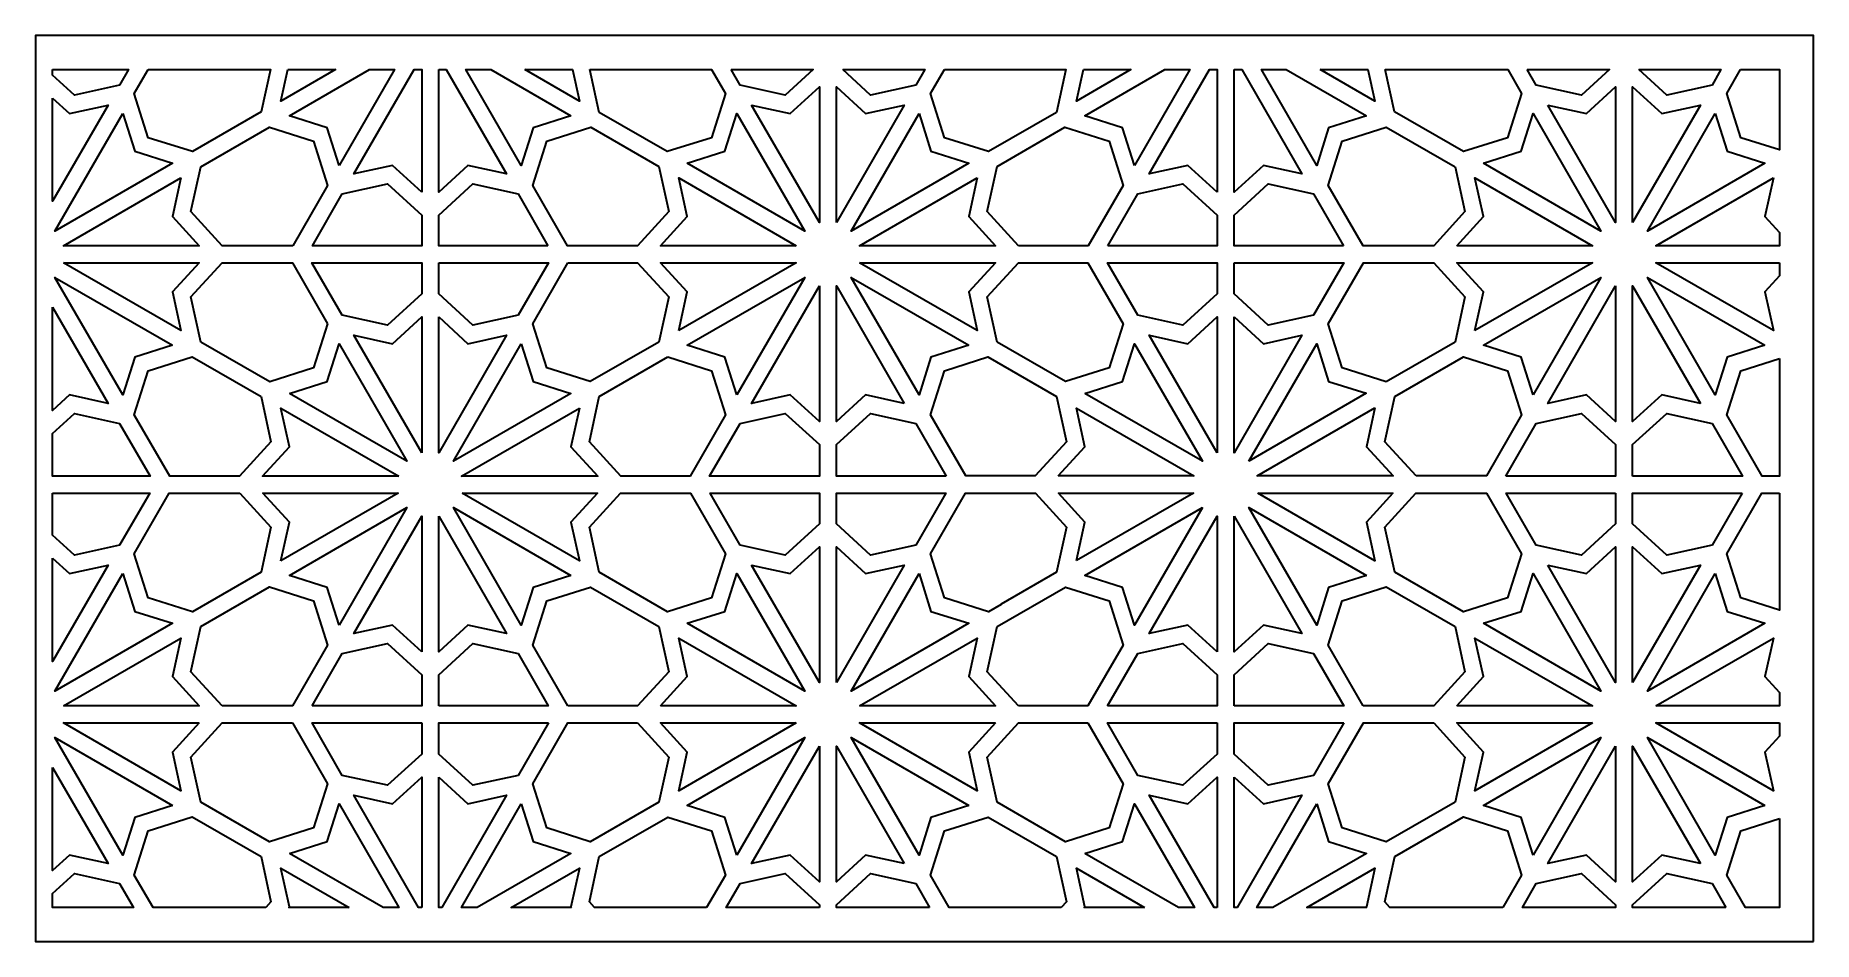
# Model space of a CAD drawing. Header units: centimetres. Extents: x -14 to -3.1, y -9 to -3.4.
import ezdxf

# ---------------------------------------------------------------- set-up
doc = ezdxf.new("R2010")
doc.units = ezdxf.units.CM
doc.header["$MEASUREMENT"] = 0
doc.layers.add('layer 1', color=7, linetype='Continuous')

msp = doc.modelspace()

# ---------------------------------------------------------------- linework, layer by layer
at = {"layer": 'layer 1', "color": 250, "lineweight": 30}
for points, knots in [([(-3.0891, -9.00022), (-3.0891, -9.00022), (-14.01558, -9.00022), (-14.01558, -9.00022), (-14.01558, -9.00022), (-14.01558, -9.00022), (-14.01558, -3.43259), (-14.01558, -3.43259), (-14.01558, -3.43259), (-14.01558, -3.43259), (-13.98674, -3.43259), (-13.98674, -3.43259), (-13.98674, -3.43259), (-13.98674, -3.43259), (-13.32329, -3.43259), (-13.32329, -3.43259), (-13.32329, -3.43259), (-13.32329, -3.43259), (-13.20275, -3.43259), (-13.20275, -3.43259), (-13.20275, -3.43259), (-13.20275, -3.43259), (-12.7472, -3.43259), (-12.7472, -3.43259), (-12.7472, -3.43259), (-12.7472, -3.43259), (-12.60581, -3.43259), (-12.60581, -3.43259), (-12.60581, -3.43259), (-12.60581, -3.43259), (-11.81042, -3.43259), (-11.81042, -3.43259), (-11.81042, -3.43259), (-11.81042, -3.43259), (-11.37021, -3.43259), (-11.37021, -3.43259), (-11.37021, -3.43259), (-11.37021, -3.43259), (-10.57482, -3.43259), (-10.57482, -3.43259), (-10.57482, -3.43259), (-10.57482, -3.43259), (-10.43343, -3.43259), (-10.43343, -3.43259), (-10.43343, -3.43259), (-10.43343, -3.43259), (-9.98187, -3.43259), (-9.98187, -3.43259), (-9.98187, -3.43259), (-9.98187, -3.43259), (-9.86133, -3.43259), (-9.86133, -3.43259), (-9.86133, -3.43259), (-9.86133, -3.43259), (-9.19788, -3.43259), (-9.19788, -3.43259), (-9.19788, -3.43259), (-9.19788, -3.43259), (-9.09349, -3.43259), (-9.09349, -3.43259), (-9.09349, -3.43259), (-9.09349, -3.43259), (-8.43004, -3.43259), (-8.43004, -3.43259), (-8.43004, -3.43259), (-8.43004, -3.43259), (-8.3095, -3.43259), (-8.3095, -3.43259), (-8.3095, -3.43259), (-8.3095, -3.43259), (-7.85851, -3.43259), (-7.85851, -3.43259), (-7.85851, -3.43259), (-7.85851, -3.43259), (-7.71711, -3.43259), (-7.71711, -3.43259), (-7.71711, -3.43259), (-7.71711, -3.43259), (-6.92172, -3.43259), (-6.92172, -3.43259), (-6.92172, -3.43259), (-6.92172, -3.43259), (-6.48151, -3.43259), (-6.48151, -3.43259), (-6.48151, -3.43259), (-6.48151, -3.43259), (-5.68613, -3.43259), (-5.68613, -3.43259), (-5.68613, -3.43259), (-5.68613, -3.43259), (-5.54473, -3.43259), (-5.54473, -3.43259), (-5.54473, -3.43259), (-5.54473, -3.43259), (-5.08862, -3.43259), (-5.08862, -3.43259), (-5.08862, -3.43259), (-5.08862, -3.43259), (-4.96807, -3.43259), (-4.96807, -3.43259), (-4.96807, -3.43259), (-4.96807, -3.43259), (-4.30463, -3.43259), (-4.30463, -3.43259), (-4.30463, -3.43259), (-4.30463, -3.43259), (-4.20023, -3.43259), (-4.20023, -3.43259), (-4.20023, -3.43259), (-4.20023, -3.43259), (-3.53678, -3.43259), (-3.53678, -3.43259), (-3.53678, -3.43259), (-3.53678, -3.43259), (-3.41624, -3.43259), (-3.41624, -3.43259), (-3.41624, -3.43259), (-3.41624, -3.43259), (-3.0891, -3.43259), (-3.0891, -3.43259), (-3.0891, -3.43259), (-3.0891, -3.43259), (-3.0891, -4.04459), (-3.0891, -4.04459), (-3.0891, -4.04459), (-3.0891, -4.04459), (-3.0891, -4.16514), (-3.0891, -4.16514), (-3.0891, -4.16514), (-3.0891, -4.16514), (-3.0891, -4.71676), (-3.0891, -4.71676), (-3.0891, -4.71676), (-3.0891, -4.71676), (-3.0891, -4.83627), (-3.0891, -4.83627), (-3.0891, -4.83627), (-3.0891, -4.83627), (-3.0891, -5.38789), (-3.0891, -5.38789), (-3.0891, -5.38789), (-3.0891, -5.38789), (-3.0891, -5.50844), (-3.0891, -5.50844), (-3.0891, -5.50844), (-3.0891, -5.50844), (-3.0891, -6.14027), (-3.0891, -6.14027), (-3.0891, -6.14027), (-3.0891, -6.14027), (-3.0891, -6.24467), (-3.0891, -6.24467), (-3.0891, -6.24467), (-3.0891, -6.24467), (-3.0891, -6.87264), (-3.0891, -6.87264), (-3.0891, -6.87264), (-3.0891, -6.87264), (-3.0891, -6.99318), (-3.0891, -6.99318), (-3.0891, -6.99318), (-3.0891, -6.99318), (-3.0891, -7.5448), (-3.0891, -7.5448), (-3.0891, -7.5448), (-3.0891, -7.5448), (-3.0891, -7.66432), (-3.0891, -7.66432), (-3.0891, -7.66432), (-3.0891, -7.66432), (-3.0891, -8.21594), (-3.0891, -8.21594), (-3.0891, -8.21594), (-3.0891, -8.21594), (-3.0891, -8.33648), (-3.0891, -8.33648), (-3.0891, -8.33648), (-3.0891, -8.33648), (-3.0891, -8.9668), (-3.0891, -8.9668), (-3.0891, -8.9668), (-3.0891, -8.9668), (-3.0891, -9.00022), (-3.0891, -9.00022)], [0, 0, 0, 0, 0.0212766, 0.0212766, 0.0212766, 0.0212766, 0.04255319, 0.04255319, 0.04255319, 0.04255319, 0.06382979, 0.06382979, 0.06382979, 0.06382979, 0.08510638, 0.08510638, 0.08510638, 0.08510638, 0.10638298, 0.10638298, 0.10638298, 0.10638298, 0.12765957, 0.12765957, 0.12765957, 0.12765957, 0.14893617, 0.14893617, 0.14893617, 0.14893617, 0.17021277, 0.17021277, 0.17021277, 0.17021277, 0.19148936, 0.19148936, 0.19148936, 0.19148936, 0.21276596, 0.21276596, 0.21276596, 0.21276596, 0.23404255, 0.23404255, 0.23404255, 0.23404255, 0.25531915, 0.25531915, 0.25531915, 0.25531915, 0.27659574, 0.27659574, 0.27659574, 0.27659574, 0.29787234, 0.29787234, 0.29787234, 0.29787234, 0.31914894, 0.31914894, 0.31914894, 0.31914894, 0.34042553, 0.34042553, 0.34042553, 0.34042553, 0.36170213, 0.36170213, 0.36170213, 0.36170213, 0.38297872, 0.38297872, 0.38297872, 0.38297872, 0.40425532, 0.40425532, 0.40425532, 0.40425532, 0.42553191, 0.42553191, 0.42553191, 0.42553191, 0.44680851, 0.44680851, 0.44680851, 0.44680851, 0.46808511, 0.46808511, 0.46808511, 0.46808511, 0.4893617, 0.4893617, 0.4893617, 0.4893617, 0.5106383, 0.5106383, 0.5106383, 0.5106383, 0.53191489, 0.53191489, 0.53191489, 0.53191489, 0.55319149, 0.55319149, 0.55319149, 0.55319149, 0.57446809, 0.57446809, 0.57446809, 0.57446809, 0.59574468, 0.59574468, 0.59574468, 0.59574468, 0.61702128, 0.61702128, 0.61702128, 0.61702128, 0.63829787, 0.63829787, 0.63829787, 0.63829787, 0.65957447, 0.65957447, 0.65957447, 0.65957447, 0.68085106, 0.68085106, 0.68085106, 0.68085106, 0.70212766, 0.70212766, 0.70212766, 0.70212766, 0.72340426, 0.72340426, 0.72340426, 0.72340426, 0.74468085, 0.74468085, 0.74468085, 0.74468085, 0.76595745, 0.76595745, 0.76595745, 0.76595745, 0.78723404, 0.78723404, 0.78723404, 0.78723404, 0.80851064, 0.80851064, 0.80851064, 0.80851064, 0.82978723, 0.82978723, 0.82978723, 0.82978723, 0.85106383, 0.85106383, 0.85106383, 0.85106383, 0.87234043, 0.87234043, 0.87234043, 0.87234043, 0.89361702, 0.89361702, 0.89361702, 0.89361702, 0.91489362, 0.91489362, 0.91489362, 0.91489362, 0.93617021, 0.93617021, 0.93617021, 0.93617021, 0.95744681, 0.95744681, 0.95744681, 0.95744681, 1, 1, 1, 1]), ([(-13.91119, -3.64137), (-13.91119, -3.64137), (-13.91119, -3.6753), (-13.91119, -3.6753), (-13.91119, -3.6753), (-13.91119, -3.6753), (-13.77677, -3.79809), (-13.77677, -3.79809), (-13.77677, -3.79809), (-13.77677, -3.79809), (-13.49902, -3.73696), (-13.49902, -3.73696), (-13.49902, -3.73696), (-13.49902, -3.73696), (-13.44384, -3.64137), (-13.44384, -3.64137), (-13.44384, -3.64137), (-13.44384, -3.64137), (-13.91119, -3.64137), (-13.91119, -3.64137)], [0, 0, 0, 0, 0.16666667, 0.16666667, 0.16666667, 0.16666667, 0.33333333, 0.33333333, 0.33333333, 0.33333333, 0.5, 0.5, 0.5, 0.5, 0.66666667, 0.66666667, 0.66666667, 0.66666667, 1, 1, 1, 1]), ([(-13.32329, -3.64137), (-13.32329, -3.64137), (-13.40862, -3.78916), (-13.40862, -3.78916), (-13.40862, -3.78916), (-13.40862, -3.78916), (-13.32269, -4.06026), (-13.32269, -4.06026), (-13.32269, -4.06026), (-13.32269, -4.06026), (-13.05158, -4.14619), (-13.05158, -4.14619), (-13.05158, -4.14619), (-13.05158, -4.14619), (-12.62912, -3.90228), (-12.62912, -3.90228), (-12.62912, -3.90228), (-12.62912, -3.90228), (-12.57169, -3.64137), (-12.57169, -3.64137), (-12.57169, -3.64137), (-12.57169, -3.64137), (-13.32329, -3.64137), (-13.32329, -3.64137)], [0, 0, 0, 0, 0.14285714, 0.14285714, 0.14285714, 0.14285714, 0.28571429, 0.28571429, 0.28571429, 0.28571429, 0.42857143, 0.42857143, 0.42857143, 0.42857143, 0.57142857, 0.57142857, 0.57142857, 0.57142857, 0.71428571, 0.71428571, 0.71428571, 0.71428571, 1, 1, 1, 1]), ([(-12.4648, -3.64137), (-12.4648, -3.64137), (-12.50742, -3.835), (-12.50742, -3.835), (-12.50742, -3.835), (-12.50742, -3.835), (-12.17205, -3.64137), (-12.17205, -3.64137), (-12.17205, -3.64137), (-12.17205, -3.64137), (-12.4648, -3.64137), (-12.4648, -3.64137)], [0, 0, 0, 0, 0.25, 0.25, 0.25, 0.25, 0.5, 0.5, 0.5, 0.5, 1, 1, 1, 1]), ([(-12.14994, -4.23068), (-12.14994, -4.23068), (-11.8097, -3.64137), (-11.8097, -3.64137), (-11.8097, -3.64137), (-11.8097, -3.64137), (-11.96326, -3.64137), (-11.96326, -3.64137), (-11.96326, -3.64137), (-11.96326, -3.64137), (-12.45522, -3.9254), (-12.45522, -3.9254), (-12.45522, -3.9254), (-12.45522, -3.9254), (-12.22341, -3.99888), (-12.22341, -3.99888), (-12.22341, -3.99888), (-12.22341, -3.99888), (-12.14994, -4.23068), (-12.14994, -4.23068)], [0, 0, 0, 0, 0.16666667, 0.16666667, 0.16666667, 0.16666667, 0.33333333, 0.33333333, 0.33333333, 0.33333333, 0.5, 0.5, 0.5, 0.5, 0.66666667, 0.66666667, 0.66666667, 0.66666667, 1, 1, 1, 1]), ([(-11.64251, -4.39462), (-11.64251, -4.39462), (-11.64251, -3.64137), (-11.64251, -3.64137), (-11.64251, -3.64137), (-11.64251, -3.64137), (-11.68916, -3.64137), (-11.68916, -3.64137), (-11.68916, -3.64137), (-11.68916, -3.64137), (-12.05953, -4.28288), (-12.05953, -4.28288), (-12.05953, -4.28288), (-12.05953, -4.28288), (-11.82204, -4.23061), (-11.82204, -4.23061), (-11.82204, -4.23061), (-11.82204, -4.23061), (-11.64251, -4.39462), (-11.64251, -4.39462)], [0, 0, 0, 0, 0.16666667, 0.16666667, 0.16666667, 0.16666667, 0.33333333, 0.33333333, 0.33333333, 0.33333333, 0.5, 0.5, 0.5, 0.5, 0.66666667, 0.66666667, 0.66666667, 0.66666667, 1, 1, 1, 1]), ([(-11.53812, -3.64137), (-11.53812, -3.64137), (-11.53812, -4.39462), (-11.53812, -4.39462), (-11.53812, -4.39462), (-11.53812, -4.39462), (-11.35859, -4.23061), (-11.35859, -4.23061), (-11.35859, -4.23061), (-11.35859, -4.23061), (-11.1211, -4.28288), (-11.1211, -4.28288), (-11.1211, -4.28288), (-11.1211, -4.28288), (-11.49147, -3.64137), (-11.49147, -3.64137), (-11.49147, -3.64137), (-11.49147, -3.64137), (-11.53812, -3.64137), (-11.53812, -3.64137)], [0, 0, 0, 0, 0.16666667, 0.16666667, 0.16666667, 0.16666667, 0.33333333, 0.33333333, 0.33333333, 0.33333333, 0.5, 0.5, 0.5, 0.5, 0.66666667, 0.66666667, 0.66666667, 0.66666667, 1, 1, 1, 1]), ([(-10.72541, -3.9254), (-10.72541, -3.9254), (-11.21737, -3.64137), (-11.21737, -3.64137), (-11.21737, -3.64137), (-11.21737, -3.64137), (-11.37093, -3.64137), (-11.37093, -3.64137), (-11.37093, -3.64137), (-11.37093, -3.64137), (-11.03069, -4.23068), (-11.03069, -4.23068), (-11.03069, -4.23068), (-11.03069, -4.23068), (-10.95722, -3.99888), (-10.95722, -3.99888), (-10.95722, -3.99888), (-10.95722, -3.99888), (-10.72541, -3.9254), (-10.72541, -3.9254)], [0, 0, 0, 0, 0.16666667, 0.16666667, 0.16666667, 0.16666667, 0.33333333, 0.33333333, 0.33333333, 0.33333333, 0.5, 0.5, 0.5, 0.5, 0.66666667, 0.66666667, 0.66666667, 0.66666667, 1, 1, 1, 1]), ([(-11.00858, -3.64137), (-11.00858, -3.64137), (-10.67321, -3.835), (-10.67321, -3.835), (-10.67321, -3.835), (-10.67321, -3.835), (-10.71583, -3.64137), (-10.71583, -3.64137), (-10.71583, -3.64137), (-10.71583, -3.64137), (-11.00858, -3.64137), (-11.00858, -3.64137)], [0, 0, 0, 0, 0.25, 0.25, 0.25, 0.25, 0.5, 0.5, 0.5, 0.5, 1, 1, 1, 1]), ([(-10.60894, -3.64137), (-10.60894, -3.64137), (-10.55093, -3.90492), (-10.55093, -3.90492), (-10.55093, -3.90492), (-10.55093, -3.90492), (-10.13304, -4.14619), (-10.13304, -4.14619), (-10.13304, -4.14619), (-10.13304, -4.14619), (-9.86194, -4.06026), (-9.86194, -4.06026), (-9.86194, -4.06026), (-9.86194, -4.06026), (-9.77601, -3.78916), (-9.77601, -3.78916), (-9.77601, -3.78916), (-9.77601, -3.78916), (-9.86133, -3.64137), (-9.86133, -3.64137), (-9.86133, -3.64137), (-9.86133, -3.64137), (-10.60894, -3.64137), (-10.60894, -3.64137)], [0, 0, 0, 0, 0.14285714, 0.14285714, 0.14285714, 0.14285714, 0.28571429, 0.28571429, 0.28571429, 0.28571429, 0.42857143, 0.42857143, 0.42857143, 0.42857143, 0.57142857, 0.57142857, 0.57142857, 0.57142857, 0.71428571, 0.71428571, 0.71428571, 0.71428571, 1, 1, 1, 1]), ([(-9.74079, -3.64137), (-9.74079, -3.64137), (-9.6856, -3.73696), (-9.6856, -3.73696), (-9.6856, -3.73696), (-9.6856, -3.73696), (-9.40785, -3.79809), (-9.40785, -3.79809), (-9.40785, -3.79809), (-9.40785, -3.79809), (-9.2363, -3.64137), (-9.2363, -3.64137), (-9.2363, -3.64137), (-9.2363, -3.64137), (-9.74079, -3.64137), (-9.74079, -3.64137)], [0, 0, 0, 0, 0.2, 0.2, 0.2, 0.2, 0.4, 0.4, 0.4, 0.4, 0.6, 0.6, 0.6, 0.6, 1, 1, 1, 1]), ([(-9.05507, -3.64137), (-9.05507, -3.64137), (-8.88352, -3.79809), (-8.88352, -3.79809), (-8.88352, -3.79809), (-8.88352, -3.79809), (-8.60577, -3.73696), (-8.60577, -3.73696), (-8.60577, -3.73696), (-8.60577, -3.73696), (-8.55058, -3.64137), (-8.55058, -3.64137), (-8.55058, -3.64137), (-8.55058, -3.64137), (-9.05507, -3.64137), (-9.05507, -3.64137)], [0, 0, 0, 0, 0.2, 0.2, 0.2, 0.2, 0.4, 0.4, 0.4, 0.4, 0.6, 0.6, 0.6, 0.6, 1, 1, 1, 1]), ([(-8.43004, -3.64137), (-8.43004, -3.64137), (-8.51536, -3.78916), (-8.51536, -3.78916), (-8.51536, -3.78916), (-8.51536, -3.78916), (-8.42943, -4.06026), (-8.42943, -4.06026), (-8.42943, -4.06026), (-8.42943, -4.06026), (-8.15833, -4.14619), (-8.15833, -4.14619), (-8.15833, -4.14619), (-8.15833, -4.14619), (-7.74108, -3.9053), (-7.74108, -3.9053), (-7.74108, -3.9053), (-7.74108, -3.9053), (-7.68299, -3.64137), (-7.68299, -3.64137), (-7.68299, -3.64137), (-7.68299, -3.64137), (-8.43004, -3.64137), (-8.43004, -3.64137)], [0, 0, 0, 0, 0.14285714, 0.14285714, 0.14285714, 0.14285714, 0.28571429, 0.28571429, 0.28571429, 0.28571429, 0.42857143, 0.42857143, 0.42857143, 0.42857143, 0.57142857, 0.57142857, 0.57142857, 0.57142857, 0.71428571, 0.71428571, 0.71428571, 0.71428571, 1, 1, 1, 1]), ([(-7.5761, -3.64137), (-7.5761, -3.64137), (-7.61872, -3.835), (-7.61872, -3.835), (-7.61872, -3.835), (-7.61872, -3.835), (-7.28335, -3.64137), (-7.28335, -3.64137), (-7.28335, -3.64137), (-7.28335, -3.64137), (-7.5761, -3.64137), (-7.5761, -3.64137)], [0, 0, 0, 0, 0.25, 0.25, 0.25, 0.25, 0.5, 0.5, 0.5, 0.5, 1, 1, 1, 1]), ([(-7.26124, -4.23068), (-7.26124, -4.23068), (-6.921, -3.64137), (-6.921, -3.64137), (-6.921, -3.64137), (-6.921, -3.64137), (-7.07457, -3.64137), (-7.07457, -3.64137), (-7.07457, -3.64137), (-7.07457, -3.64137), (-7.56652, -3.9254), (-7.56652, -3.9254), (-7.56652, -3.9254), (-7.56652, -3.9254), (-7.33472, -3.99888), (-7.33472, -3.99888), (-7.33472, -3.99888), (-7.33472, -3.99888), (-7.26124, -4.23068), (-7.26124, -4.23068)], [0, 0, 0, 0, 0.16666667, 0.16666667, 0.16666667, 0.16666667, 0.33333333, 0.33333333, 0.33333333, 0.33333333, 0.5, 0.5, 0.5, 0.5, 0.66666667, 0.66666667, 0.66666667, 0.66666667, 1, 1, 1, 1]), ([(-6.75381, -4.39462), (-6.75381, -4.39462), (-6.75381, -3.64137), (-6.75381, -3.64137), (-6.75381, -3.64137), (-6.75381, -3.64137), (-6.80046, -3.64137), (-6.80046, -3.64137), (-6.80046, -3.64137), (-6.80046, -3.64137), (-7.17084, -4.28288), (-7.17084, -4.28288), (-7.17084, -4.28288), (-7.17084, -4.28288), (-6.93335, -4.23061), (-6.93335, -4.23061), (-6.93335, -4.23061), (-6.93335, -4.23061), (-6.75381, -4.39462), (-6.75381, -4.39462)], [0, 0, 0, 0, 0.16666667, 0.16666667, 0.16666667, 0.16666667, 0.33333333, 0.33333333, 0.33333333, 0.33333333, 0.5, 0.5, 0.5, 0.5, 0.66666667, 0.66666667, 0.66666667, 0.66666667, 1, 1, 1, 1]), ([(-6.64942, -3.64137), (-6.64942, -3.64137), (-6.64942, -4.39462), (-6.64942, -4.39462), (-6.64942, -4.39462), (-6.64942, -4.39462), (-6.46989, -4.23061), (-6.46989, -4.23061), (-6.46989, -4.23061), (-6.46989, -4.23061), (-6.2324, -4.28288), (-6.2324, -4.28288), (-6.2324, -4.28288), (-6.2324, -4.28288), (-6.60277, -3.64137), (-6.60277, -3.64137), (-6.60277, -3.64137), (-6.60277, -3.64137), (-6.64942, -3.64137), (-6.64942, -3.64137)], [0, 0, 0, 0, 0.16666667, 0.16666667, 0.16666667, 0.16666667, 0.33333333, 0.33333333, 0.33333333, 0.33333333, 0.5, 0.5, 0.5, 0.5, 0.66666667, 0.66666667, 0.66666667, 0.66666667, 1, 1, 1, 1]), ([(-5.83671, -3.9254), (-5.83671, -3.9254), (-6.32867, -3.64137), (-6.32867, -3.64137), (-6.32867, -3.64137), (-6.32867, -3.64137), (-6.48223, -3.64137), (-6.48223, -3.64137), (-6.48223, -3.64137), (-6.48223, -3.64137), (-6.14199, -4.23068), (-6.14199, -4.23068), (-6.14199, -4.23068), (-6.14199, -4.23068), (-6.06852, -3.99888), (-6.06852, -3.99888), (-6.06852, -3.99888), (-6.06852, -3.99888), (-5.83671, -3.9254), (-5.83671, -3.9254)], [0, 0, 0, 0, 0.16666667, 0.16666667, 0.16666667, 0.16666667, 0.33333333, 0.33333333, 0.33333333, 0.33333333, 0.5, 0.5, 0.5, 0.5, 0.66666667, 0.66666667, 0.66666667, 0.66666667, 1, 1, 1, 1]), ([(-6.11988, -3.64137), (-6.11988, -3.64137), (-5.78452, -3.835), (-5.78452, -3.835), (-5.78452, -3.835), (-5.78452, -3.835), (-5.82713, -3.64137), (-5.82713, -3.64137), (-5.82713, -3.64137), (-5.82713, -3.64137), (-6.11988, -3.64137), (-6.11988, -3.64137)], [0, 0, 0, 0, 0.25, 0.25, 0.25, 0.25, 0.5, 0.5, 0.5, 0.5, 1, 1, 1, 1]), ([(-5.72024, -3.64137), (-5.72024, -3.64137), (-5.6629, -3.90191), (-5.6629, -3.90191), (-5.6629, -3.90191), (-5.6629, -3.90191), (-5.23979, -4.14619), (-5.23979, -4.14619), (-5.23979, -4.14619), (-5.23979, -4.14619), (-4.96868, -4.06026), (-4.96868, -4.06026), (-4.96868, -4.06026), (-4.96868, -4.06026), (-4.88275, -3.78916), (-4.88275, -3.78916), (-4.88275, -3.78916), (-4.88275, -3.78916), (-4.96807, -3.64137), (-4.96807, -3.64137), (-4.96807, -3.64137), (-4.96807, -3.64137), (-5.72024, -3.64137), (-5.72024, -3.64137)], [0, 0, 0, 0, 0.14285714, 0.14285714, 0.14285714, 0.14285714, 0.28571429, 0.28571429, 0.28571429, 0.28571429, 0.42857143, 0.42857143, 0.42857143, 0.42857143, 0.57142857, 0.57142857, 0.57142857, 0.57142857, 0.71428571, 0.71428571, 0.71428571, 0.71428571, 1, 1, 1, 1]), ([(-4.84753, -3.64137), (-4.84753, -3.64137), (-4.79234, -3.73696), (-4.79234, -3.73696), (-4.79234, -3.73696), (-4.79234, -3.73696), (-4.51459, -3.79809), (-4.51459, -3.79809), (-4.51459, -3.79809), (-4.51459, -3.79809), (-4.34304, -3.64137), (-4.34304, -3.64137), (-4.34304, -3.64137), (-4.34304, -3.64137), (-4.84753, -3.64137), (-4.84753, -3.64137)], [0, 0, 0, 0, 0.2, 0.2, 0.2, 0.2, 0.4, 0.4, 0.4, 0.4, 0.6, 0.6, 0.6, 0.6, 1, 1, 1, 1]), ([(-4.16182, -3.64137), (-4.16182, -3.64137), (-3.99026, -3.79809), (-3.99026, -3.79809), (-3.99026, -3.79809), (-3.99026, -3.79809), (-3.71251, -3.73696), (-3.71251, -3.73696), (-3.71251, -3.73696), (-3.71251, -3.73696), (-3.65733, -3.64137), (-3.65733, -3.64137), (-3.65733, -3.64137), (-3.65733, -3.64137), (-4.16182, -3.64137), (-4.16182, -3.64137)], [0, 0, 0, 0, 0.2, 0.2, 0.2, 0.2, 0.4, 0.4, 0.4, 0.4, 0.6, 0.6, 0.6, 0.6, 1, 1, 1, 1]), ([(-3.53678, -3.64137), (-3.53678, -3.64137), (-3.62211, -3.78916), (-3.62211, -3.78916), (-3.62211, -3.78916), (-3.62211, -3.78916), (-3.53618, -4.06026), (-3.53618, -4.06026), (-3.53618, -4.06026), (-3.53618, -4.06026), (-3.29789, -4.13579), (-3.29789, -4.13579), (-3.29789, -4.13579), (-3.29789, -4.13579), (-3.29789, -3.64137), (-3.29789, -3.64137), (-3.29789, -3.64137), (-3.29789, -3.64137), (-3.53678, -3.64137), (-3.53678, -3.64137)], [0, 0, 0, 0, 0.16666667, 0.16666667, 0.16666667, 0.16666667, 0.33333333, 0.33333333, 0.33333333, 0.33333333, 0.5, 0.5, 0.5, 0.5, 0.66666667, 0.66666667, 0.66666667, 0.66666667, 1, 1, 1, 1]), ([(-13.91119, -3.8167), (-13.91119, -3.8167), (-13.91119, -4.45085), (-13.91119, -4.45085), (-13.91119, -4.45085), (-13.91119, -4.45085), (-13.56972, -3.85941), (-13.56972, -3.85941), (-13.56972, -3.85941), (-13.56972, -3.85941), (-13.80721, -3.91169), (-13.80721, -3.91169), (-13.80721, -3.91169), (-13.80721, -3.91169), (-13.91119, -3.8167), (-13.91119, -3.8167)], [0, 0, 0, 0, 0.2, 0.2, 0.2, 0.2, 0.4, 0.4, 0.4, 0.4, 0.6, 0.6, 0.6, 0.6, 1, 1, 1, 1]), ([(-9.6149, -3.85941), (-9.6149, -3.85941), (-9.19788, -4.58171), (-9.19788, -4.58171), (-9.19788, -4.58171), (-9.19788, -4.58171), (-9.19788, -3.74768), (-9.19788, -3.74768), (-9.19788, -3.74768), (-9.19788, -3.74768), (-9.37741, -3.91169), (-9.37741, -3.91169), (-9.37741, -3.91169), (-9.37741, -3.91169), (-9.6149, -3.85941), (-9.6149, -3.85941)], [0, 0, 0, 0, 0.2, 0.2, 0.2, 0.2, 0.4, 0.4, 0.4, 0.4, 0.6, 0.6, 0.6, 0.6, 1, 1, 1, 1]), ([(-9.09349, -4.58171), (-9.09349, -4.58171), (-8.67647, -3.85941), (-8.67647, -3.85941), (-8.67647, -3.85941), (-8.67647, -3.85941), (-8.91396, -3.91169), (-8.91396, -3.91169), (-8.91396, -3.91169), (-8.91396, -3.91169), (-9.09349, -3.74768), (-9.09349, -3.74768), (-9.09349, -3.74768), (-9.09349, -3.74768), (-9.09349, -4.58171), (-9.09349, -4.58171)], [0, 0, 0, 0, 0.2, 0.2, 0.2, 0.2, 0.4, 0.4, 0.4, 0.4, 0.6, 0.6, 0.6, 0.6, 1, 1, 1, 1]), ([(-4.72165, -3.85941), (-4.72165, -3.85941), (-4.30463, -4.58171), (-4.30463, -4.58171), (-4.30463, -4.58171), (-4.30463, -4.58171), (-4.30463, -3.74768), (-4.30463, -3.74768), (-4.30463, -3.74768), (-4.30463, -3.74768), (-4.48416, -3.91169), (-4.48416, -3.91169), (-4.48416, -3.91169), (-4.48416, -3.91169), (-4.72165, -3.85941), (-4.72165, -3.85941)], [0, 0, 0, 0, 0.2, 0.2, 0.2, 0.2, 0.4, 0.4, 0.4, 0.4, 0.6, 0.6, 0.6, 0.6, 1, 1, 1, 1]), ([(-4.20023, -4.58171), (-4.20023, -4.58171), (-3.78321, -3.85941), (-3.78321, -3.85941), (-3.78321, -3.85941), (-3.78321, -3.85941), (-4.0207, -3.91169), (-4.0207, -3.91169), (-4.0207, -3.91169), (-4.0207, -3.91169), (-4.20023, -3.74768), (-4.20023, -3.74768), (-4.20023, -3.74768), (-4.20023, -3.74768), (-4.20023, -4.58171), (-4.20023, -4.58171)], [0, 0, 0, 0, 0.2, 0.2, 0.2, 0.2, 0.4, 0.4, 0.4, 0.4, 0.6, 0.6, 0.6, 0.6, 1, 1, 1, 1]), ([(-13.47932, -3.91161), (-13.47932, -3.91161), (-13.89634, -4.63391), (-13.89634, -4.63391), (-13.89634, -4.63391), (-13.89634, -4.63391), (-13.17404, -4.21689), (-13.17404, -4.21689), (-13.17404, -4.21689), (-13.17404, -4.21689), (-13.40584, -4.14342), (-13.40584, -4.14342), (-13.40584, -4.14342), (-13.40584, -4.14342), (-13.47932, -3.91161), (-13.47932, -3.91161)], [0, 0, 0, 0, 0.2, 0.2, 0.2, 0.2, 0.4, 0.4, 0.4, 0.4, 0.6, 0.6, 0.6, 0.6, 1, 1, 1, 1]), ([(-10.01059, -4.21689), (-10.01059, -4.21689), (-9.28829, -4.63391), (-9.28829, -4.63391), (-9.28829, -4.63391), (-9.28829, -4.63391), (-9.70531, -3.91161), (-9.70531, -3.91161), (-9.70531, -3.91161), (-9.70531, -3.91161), (-9.77878, -4.14342), (-9.77878, -4.14342), (-9.77878, -4.14342), (-9.77878, -4.14342), (-10.01059, -4.21689), (-10.01059, -4.21689)], [0, 0, 0, 0, 0.2, 0.2, 0.2, 0.2, 0.4, 0.4, 0.4, 0.4, 0.6, 0.6, 0.6, 0.6, 1, 1, 1, 1]), ([(-8.58606, -3.91161), (-8.58606, -3.91161), (-9.00308, -4.63391), (-9.00308, -4.63391), (-9.00308, -4.63391), (-9.00308, -4.63391), (-8.28078, -4.21689), (-8.28078, -4.21689), (-8.28078, -4.21689), (-8.28078, -4.21689), (-8.51259, -4.14342), (-8.51259, -4.14342), (-8.51259, -4.14342), (-8.51259, -4.14342), (-8.58606, -3.91161), (-8.58606, -3.91161)], [0, 0, 0, 0, 0.2, 0.2, 0.2, 0.2, 0.4, 0.4, 0.4, 0.4, 0.6, 0.6, 0.6, 0.6, 1, 1, 1, 1]), ([(-5.11733, -4.21689), (-5.11733, -4.21689), (-4.39503, -4.63391), (-4.39503, -4.63391), (-4.39503, -4.63391), (-4.39503, -4.63391), (-4.81205, -3.91161), (-4.81205, -3.91161), (-4.81205, -3.91161), (-4.81205, -3.91161), (-4.88553, -4.14342), (-4.88553, -4.14342), (-4.88553, -4.14342), (-4.88553, -4.14342), (-5.11733, -4.21689), (-5.11733, -4.21689)], [0, 0, 0, 0, 0.2, 0.2, 0.2, 0.2, 0.4, 0.4, 0.4, 0.4, 0.6, 0.6, 0.6, 0.6, 1, 1, 1, 1]), ([(-3.69281, -3.91161), (-3.69281, -3.91161), (-4.10983, -4.63391), (-4.10983, -4.63391), (-4.10983, -4.63391), (-4.10983, -4.63391), (-3.38753, -4.21689), (-3.38753, -4.21689), (-3.38753, -4.21689), (-3.38753, -4.21689), (-3.61933, -4.14342), (-3.61933, -4.14342), (-3.61933, -4.14342), (-3.61933, -4.14342), (-3.69281, -3.91161), (-3.69281, -3.91161)], [0, 0, 0, 0, 0.2, 0.2, 0.2, 0.2, 0.4, 0.4, 0.4, 0.4, 0.6, 0.6, 0.6, 0.6, 1, 1, 1, 1]), ([(-12.43494, -4.72432), (-12.43494, -4.72432), (-12.22064, -4.35314), (-12.22064, -4.35314), (-12.22064, -4.35314), (-12.22064, -4.35314), (-12.30657, -4.08203), (-12.30657, -4.08203), (-12.30657, -4.08203), (-12.30657, -4.08203), (-12.57767, -3.9961), (-12.57767, -3.9961), (-12.57767, -3.9961), (-12.57767, -3.9961), (-13.00014, -4.24001), (-13.00014, -4.24001), (-13.00014, -4.24001), (-13.00014, -4.24001), (-13.06052, -4.51435), (-13.06052, -4.51435), (-13.06052, -4.51435), (-13.06052, -4.51435), (-12.8687, -4.72432), (-12.8687, -4.72432), (-12.8687, -4.72432), (-12.8687, -4.72432), (-12.43494, -4.72432), (-12.43494, -4.72432)], [0, 0, 0, 0, 0.125, 0.125, 0.125, 0.125, 0.25, 0.25, 0.25, 0.25, 0.375, 0.375, 0.375, 0.375, 0.5, 0.5, 0.5, 0.5, 0.625, 0.625, 0.625, 0.625, 0.75, 0.75, 0.75, 0.75, 1, 1, 1, 1]), ([(-10.18507, -4.23737), (-10.18507, -4.23737), (-10.60296, -3.9961), (-10.60296, -3.9961), (-10.60296, -3.9961), (-10.60296, -3.9961), (-10.87406, -4.08203), (-10.87406, -4.08203), (-10.87406, -4.08203), (-10.87406, -4.08203), (-10.95999, -4.35314), (-10.95999, -4.35314), (-10.95999, -4.35314), (-10.95999, -4.35314), (-10.74569, -4.72432), (-10.74569, -4.72432), (-10.74569, -4.72432), (-10.74569, -4.72432), (-10.31592, -4.72432), (-10.31592, -4.72432), (-10.31592, -4.72432), (-10.31592, -4.72432), (-10.12411, -4.51435), (-10.12411, -4.51435), (-10.12411, -4.51435), (-10.12411, -4.51435), (-10.18507, -4.23737), (-10.18507, -4.23737)], [0, 0, 0, 0, 0.125, 0.125, 0.125, 0.125, 0.25, 0.25, 0.25, 0.25, 0.375, 0.375, 0.375, 0.375, 0.5, 0.5, 0.5, 0.5, 0.625, 0.625, 0.625, 0.625, 0.75, 0.75, 0.75, 0.75, 1, 1, 1, 1]), ([(-7.97545, -4.72432), (-7.97545, -4.72432), (-7.54624, -4.72432), (-7.54624, -4.72432), (-7.54624, -4.72432), (-7.54624, -4.72432), (-7.33194, -4.35314), (-7.33194, -4.35314), (-7.33194, -4.35314), (-7.33194, -4.35314), (-7.41787, -4.08203), (-7.41787, -4.08203), (-7.41787, -4.08203), (-7.41787, -4.08203), (-7.68897, -3.9961), (-7.68897, -3.9961), (-7.68897, -3.9961), (-7.68897, -3.9961), (-8.10622, -4.237), (-8.10622, -4.237), (-8.10622, -4.237), (-8.10622, -4.237), (-8.16726, -4.51435), (-8.16726, -4.51435), (-8.16726, -4.51435), (-8.16726, -4.51435), (-7.97545, -4.72432), (-7.97545, -4.72432)], [0, 0, 0, 0, 0.125, 0.125, 0.125, 0.125, 0.25, 0.25, 0.25, 0.25, 0.375, 0.375, 0.375, 0.375, 0.5, 0.5, 0.5, 0.5, 0.625, 0.625, 0.625, 0.625, 0.75, 0.75, 0.75, 0.75, 1, 1, 1, 1]), ([(-5.29115, -4.24039), (-5.29115, -4.24039), (-5.71426, -3.9961), (-5.71426, -3.9961), (-5.71426, -3.9961), (-5.71426, -3.9961), (-5.98536, -4.08203), (-5.98536, -4.08203), (-5.98536, -4.08203), (-5.98536, -4.08203), (-6.0713, -4.35314), (-6.0713, -4.35314), (-6.0713, -4.35314), (-6.0713, -4.35314), (-5.85699, -4.72432), (-5.85699, -4.72432), (-5.85699, -4.72432), (-5.85699, -4.72432), (-5.42267, -4.72432), (-5.42267, -4.72432), (-5.42267, -4.72432), (-5.42267, -4.72432), (-5.23085, -4.51435), (-5.23085, -4.51435), (-5.23085, -4.51435), (-5.23085, -4.51435), (-5.29115, -4.24039), (-5.29115, -4.24039)], [0, 0, 0, 0, 0.125, 0.125, 0.125, 0.125, 0.25, 0.25, 0.25, 0.25, 0.375, 0.375, 0.375, 0.375, 0.5, 0.5, 0.5, 0.5, 0.625, 0.625, 0.625, 0.625, 0.75, 0.75, 0.75, 0.75, 1, 1, 1, 1]), ([(-13.12184, -4.3073), (-13.12184, -4.3073), (-13.84414, -4.72432), (-13.84414, -4.72432), (-13.84414, -4.72432), (-13.84414, -4.72432), (-13.0101, -4.72432), (-13.0101, -4.72432), (-13.0101, -4.72432), (-13.0101, -4.72432), (-13.17411, -4.54479), (-13.17411, -4.54479), (-13.17411, -4.54479), (-13.17411, -4.54479), (-13.12184, -4.3073), (-13.12184, -4.3073)], [0, 0, 0, 0, 0.2, 0.2, 0.2, 0.2, 0.4, 0.4, 0.4, 0.4, 0.6, 0.6, 0.6, 0.6, 1, 1, 1, 1]), ([(-12.13023, -4.40533), (-12.13023, -4.40533), (-12.3144, -4.72432), (-12.3144, -4.72432), (-12.3144, -4.72432), (-12.3144, -4.72432), (-11.64251, -4.72432), (-11.64251, -4.72432), (-11.64251, -4.72432), (-11.64251, -4.72432), (-11.64251, -4.53602), (-11.64251, -4.53602), (-11.64251, -4.53602), (-11.64251, -4.53602), (-11.85248, -4.3442), (-11.85248, -4.3442), (-11.85248, -4.3442), (-11.85248, -4.3442), (-12.13023, -4.40533), (-12.13023, -4.40533)], [0, 0, 0, 0, 0.16666667, 0.16666667, 0.16666667, 0.16666667, 0.33333333, 0.33333333, 0.33333333, 0.33333333, 0.5, 0.5, 0.5, 0.5, 0.66666667, 0.66666667, 0.66666667, 0.66666667, 1, 1, 1, 1]), ([(-10.86623, -4.72432), (-10.86623, -4.72432), (-11.0504, -4.40533), (-11.0504, -4.40533), (-11.0504, -4.40533), (-11.0504, -4.40533), (-11.32815, -4.3442), (-11.32815, -4.3442), (-11.32815, -4.3442), (-11.32815, -4.3442), (-11.53812, -4.53602), (-11.53812, -4.53602), (-11.53812, -4.53602), (-11.53812, -4.53602), (-11.53812, -4.72432), (-11.53812, -4.72432), (-11.53812, -4.72432), (-11.53812, -4.72432), (-10.86623, -4.72432), (-10.86623, -4.72432)], [0, 0, 0, 0, 0.16666667, 0.16666667, 0.16666667, 0.16666667, 0.33333333, 0.33333333, 0.33333333, 0.33333333, 0.5, 0.5, 0.5, 0.5, 0.66666667, 0.66666667, 0.66666667, 0.66666667, 1, 1, 1, 1]), ([(-9.34048, -4.72432), (-9.34048, -4.72432), (-10.06279, -4.3073), (-10.06279, -4.3073), (-10.06279, -4.3073), (-10.06279, -4.3073), (-10.01051, -4.54479), (-10.01051, -4.54479), (-10.01051, -4.54479), (-10.01051, -4.54479), (-10.17452, -4.72432), (-10.17452, -4.72432), (-10.17452, -4.72432), (-10.17452, -4.72432), (-9.34048, -4.72432), (-9.34048, -4.72432)], [0, 0, 0, 0, 0.2, 0.2, 0.2, 0.2, 0.4, 0.4, 0.4, 0.4, 0.6, 0.6, 0.6, 0.6, 1, 1, 1, 1]), ([(-8.22858, -4.3073), (-8.22858, -4.3073), (-8.95088, -4.72432), (-8.95088, -4.72432), (-8.95088, -4.72432), (-8.95088, -4.72432), (-8.11684, -4.72432), (-8.11684, -4.72432), (-8.11684, -4.72432), (-8.11684, -4.72432), (-8.28085, -4.54479), (-8.28085, -4.54479), (-8.28085, -4.54479), (-8.28085, -4.54479), (-8.22858, -4.3073), (-8.22858, -4.3073)], [0, 0, 0, 0, 0.2, 0.2, 0.2, 0.2, 0.4, 0.4, 0.4, 0.4, 0.6, 0.6, 0.6, 0.6, 1, 1, 1, 1]), ([(-7.4257, -4.72432), (-7.4257, -4.72432), (-6.75381, -4.72432), (-6.75381, -4.72432), (-6.75381, -4.72432), (-6.75381, -4.72432), (-6.75381, -4.53602), (-6.75381, -4.53602), (-6.75381, -4.53602), (-6.75381, -4.53602), (-6.96378, -4.3442), (-6.96378, -4.3442), (-6.96378, -4.3442), (-6.96378, -4.3442), (-7.24153, -4.40533), (-7.24153, -4.40533), (-7.24153, -4.40533), (-7.24153, -4.40533), (-7.4257, -4.72432), (-7.4257, -4.72432)], [0, 0, 0, 0, 0.16666667, 0.16666667, 0.16666667, 0.16666667, 0.33333333, 0.33333333, 0.33333333, 0.33333333, 0.5, 0.5, 0.5, 0.5, 0.66666667, 0.66666667, 0.66666667, 0.66666667, 1, 1, 1, 1]), ([(-5.97754, -4.72432), (-5.97754, -4.72432), (-6.1617, -4.40533), (-6.1617, -4.40533), (-6.1617, -4.40533), (-6.1617, -4.40533), (-6.43945, -4.3442), (-6.43945, -4.3442), (-6.43945, -4.3442), (-6.43945, -4.3442), (-6.64942, -4.53602), (-6.64942, -4.53602), (-6.64942, -4.53602), (-6.64942, -4.53602), (-6.64942, -4.72432), (-6.64942, -4.72432), (-6.64942, -4.72432), (-6.64942, -4.72432), (-5.97754, -4.72432), (-5.97754, -4.72432)], [0, 0, 0, 0, 0.16666667, 0.16666667, 0.16666667, 0.16666667, 0.33333333, 0.33333333, 0.33333333, 0.33333333, 0.5, 0.5, 0.5, 0.5, 0.66666667, 0.66666667, 0.66666667, 0.66666667, 1, 1, 1, 1]), ([(-5.28127, -4.72432), (-5.28127, -4.72432), (-4.44723, -4.72432), (-4.44723, -4.72432), (-4.44723, -4.72432), (-4.44723, -4.72432), (-5.16953, -4.3073), (-5.16953, -4.3073), (-5.16953, -4.3073), (-5.16953, -4.3073), (-5.11726, -4.54479), (-5.11726, -4.54479), (-5.11726, -4.54479), (-5.11726, -4.54479), (-5.28127, -4.72432), (-5.28127, -4.72432)], [0, 0, 0, 0, 0.2, 0.2, 0.2, 0.2, 0.4, 0.4, 0.4, 0.4, 0.6, 0.6, 0.6, 0.6, 1, 1, 1, 1]), ([(-3.33533, -4.3073), (-3.33533, -4.3073), (-4.05763, -4.72432), (-4.05763, -4.72432), (-4.05763, -4.72432), (-4.05763, -4.72432), (-3.29789, -4.72432), (-3.29789, -4.72432), (-3.29789, -4.72432), (-3.29789, -4.72432), (-3.29789, -4.64299), (-3.29789, -4.64299), (-3.29789, -4.64299), (-3.29789, -4.64299), (-3.3876, -4.54479), (-3.3876, -4.54479), (-3.3876, -4.54479), (-3.3876, -4.54479), (-3.33533, -4.3073), (-3.33533, -4.3073)], [0, 0, 0, 0, 0.16666667, 0.16666667, 0.16666667, 0.16666667, 0.33333333, 0.33333333, 0.33333333, 0.33333333, 0.5, 0.5, 0.5, 0.5, 0.66666667, 0.66666667, 0.66666667, 0.66666667, 1, 1, 1, 1]), ([(-13.84414, -4.82871), (-13.84414, -4.82871), (-13.12184, -5.24573), (-13.12184, -5.24573), (-13.12184, -5.24573), (-13.12184, -5.24573), (-13.17411, -5.00824), (-13.17411, -5.00824), (-13.17411, -5.00824), (-13.17411, -5.00824), (-13.0101, -4.82871), (-13.0101, -4.82871), (-13.0101, -4.82871), (-13.0101, -4.82871), (-13.84414, -4.82871), (-13.84414, -4.82871)], [0, 0, 0, 0, 0.2, 0.2, 0.2, 0.2, 0.4, 0.4, 0.4, 0.4, 0.6, 0.6, 0.6, 0.6, 1, 1, 1, 1]), ([(-12.22064, -5.20383), (-12.22064, -5.20383), (-12.43721, -4.82871), (-12.43721, -4.82871), (-12.43721, -4.82871), (-12.43721, -4.82871), (-12.8687, -4.82871), (-12.8687, -4.82871), (-12.8687, -4.82871), (-12.8687, -4.82871), (-13.06052, -5.03868), (-13.06052, -5.03868), (-13.06052, -5.03868), (-13.06052, -5.03868), (-12.99939, -5.31643), (-12.99939, -5.31643), (-12.99939, -5.31643), (-12.99939, -5.31643), (-12.57661, -5.56052), (-12.57661, -5.56052), (-12.57661, -5.56052), (-12.57661, -5.56052), (-12.30657, -5.47493), (-12.30657, -5.47493), (-12.30657, -5.47493), (-12.30657, -5.47493), (-12.22064, -5.20383), (-12.22064, -5.20383)], [0, 0, 0, 0, 0.125, 0.125, 0.125, 0.125, 0.25, 0.25, 0.25, 0.25, 0.375, 0.375, 0.375, 0.375, 0.5, 0.5, 0.5, 0.5, 0.625, 0.625, 0.625, 0.625, 0.75, 0.75, 0.75, 0.75, 1, 1, 1, 1]), ([(-11.64251, -5.02095), (-11.64251, -5.02095), (-11.64251, -4.82871), (-11.64251, -4.82871), (-11.64251, -4.82871), (-11.64251, -4.82871), (-12.31667, -4.82871), (-12.31667, -4.82871), (-12.31667, -4.82871), (-12.31667, -4.82871), (-12.13023, -5.15163), (-12.13023, -5.15163), (-12.13023, -5.15163), (-12.13023, -5.15163), (-11.85248, -5.21276), (-11.85248, -5.21276), (-11.85248, -5.21276), (-11.85248, -5.21276), (-11.64251, -5.02095), (-11.64251, -5.02095)], [0, 0, 0, 0, 0.16666667, 0.16666667, 0.16666667, 0.16666667, 0.33333333, 0.33333333, 0.33333333, 0.33333333, 0.5, 0.5, 0.5, 0.5, 0.66666667, 0.66666667, 0.66666667, 0.66666667, 1, 1, 1, 1]), ([(-11.53812, -4.82871), (-11.53812, -4.82871), (-11.53812, -5.02095), (-11.53812, -5.02095), (-11.53812, -5.02095), (-11.53812, -5.02095), (-11.32815, -5.21276), (-11.32815, -5.21276), (-11.32815, -5.21276), (-11.32815, -5.21276), (-11.0504, -5.15163), (-11.0504, -5.15163), (-11.0504, -5.15163), (-11.0504, -5.15163), (-10.86396, -4.82871), (-10.86396, -4.82871), (-10.86396, -4.82871), (-10.86396, -4.82871), (-11.53812, -4.82871), (-11.53812, -4.82871)], [0, 0, 0, 0, 0.16666667, 0.16666667, 0.16666667, 0.16666667, 0.33333333, 0.33333333, 0.33333333, 0.33333333, 0.5, 0.5, 0.5, 0.5, 0.66666667, 0.66666667, 0.66666667, 0.66666667, 1, 1, 1, 1]), ([(-10.74342, -4.82871), (-10.74342, -4.82871), (-10.95999, -5.20383), (-10.95999, -5.20383), (-10.95999, -5.20383), (-10.95999, -5.20383), (-10.87406, -5.47493), (-10.87406, -5.47493), (-10.87406, -5.47493), (-10.87406, -5.47493), (-10.6066, -5.5597), (-10.6066, -5.5597), (-10.6066, -5.5597), (-10.6066, -5.5597), (-10.18524, -5.31643), (-10.18524, -5.31643), (-10.18524, -5.31643), (-10.18524, -5.31643), (-10.12411, -5.03868), (-10.12411, -5.03868), (-10.12411, -5.03868), (-10.12411, -5.03868), (-10.31592, -4.82871), (-10.31592, -4.82871), (-10.31592, -4.82871), (-10.31592, -4.82871), (-10.74342, -4.82871), (-10.74342, -4.82871)], [0, 0, 0, 0, 0.125, 0.125, 0.125, 0.125, 0.25, 0.25, 0.25, 0.25, 0.375, 0.375, 0.375, 0.375, 0.5, 0.5, 0.5, 0.5, 0.625, 0.625, 0.625, 0.625, 0.75, 0.75, 0.75, 0.75, 1, 1, 1, 1]), ([(-10.06279, -5.24573), (-10.06279, -5.24573), (-9.34048, -4.82871), (-9.34048, -4.82871), (-9.34048, -4.82871), (-9.34048, -4.82871), (-10.17452, -4.82871), (-10.17452, -4.82871), (-10.17452, -4.82871), (-10.17452, -4.82871), (-10.01051, -5.00824), (-10.01051, -5.00824), (-10.01051, -5.00824), (-10.01051, -5.00824), (-10.06279, -5.24573), (-10.06279, -5.24573)], [0, 0, 0, 0, 0.2, 0.2, 0.2, 0.2, 0.4, 0.4, 0.4, 0.4, 0.6, 0.6, 0.6, 0.6, 1, 1, 1, 1]), ([(-8.95088, -4.82871), (-8.95088, -4.82871), (-8.22858, -5.24573), (-8.22858, -5.24573), (-8.22858, -5.24573), (-8.22858, -5.24573), (-8.28085, -5.00824), (-8.28085, -5.00824), (-8.28085, -5.00824), (-8.28085, -5.00824), (-8.11684, -4.82871), (-8.11684, -4.82871), (-8.11684, -4.82871), (-8.11684, -4.82871), (-8.95088, -4.82871), (-8.95088, -4.82871)], [0, 0, 0, 0, 0.2, 0.2, 0.2, 0.2, 0.4, 0.4, 0.4, 0.4, 0.6, 0.6, 0.6, 0.6, 1, 1, 1, 1]), ([(-8.10613, -5.31643), (-8.10613, -5.31643), (-7.68497, -5.55959), (-7.68497, -5.55959), (-7.68497, -5.55959), (-7.68497, -5.55959), (-7.41787, -5.47493), (-7.41787, -5.47493), (-7.41787, -5.47493), (-7.41787, -5.47493), (-7.33194, -5.20383), (-7.33194, -5.20383), (-7.33194, -5.20383), (-7.33194, -5.20383), (-7.54851, -4.82871), (-7.54851, -4.82871), (-7.54851, -4.82871), (-7.54851, -4.82871), (-7.97545, -4.82871), (-7.97545, -4.82871), (-7.97545, -4.82871), (-7.97545, -4.82871), (-8.16726, -5.03868), (-8.16726, -5.03868), (-8.16726, -5.03868), (-8.16726, -5.03868), (-8.10613, -5.31643), (-8.10613, -5.31643)], [0, 0, 0, 0, 0.125, 0.125, 0.125, 0.125, 0.25, 0.25, 0.25, 0.25, 0.375, 0.375, 0.375, 0.375, 0.5, 0.5, 0.5, 0.5, 0.625, 0.625, 0.625, 0.625, 0.75, 0.75, 0.75, 0.75, 1, 1, 1, 1]), ([(-6.75381, -5.02095), (-6.75381, -5.02095), (-6.75381, -4.82871), (-6.75381, -4.82871), (-6.75381, -4.82871), (-6.75381, -4.82871), (-7.42797, -4.82871), (-7.42797, -4.82871), (-7.42797, -4.82871), (-7.42797, -4.82871), (-7.24153, -5.15163), (-7.24153, -5.15163), (-7.24153, -5.15163), (-7.24153, -5.15163), (-6.96378, -5.21276), (-6.96378, -5.21276), (-6.96378, -5.21276), (-6.96378, -5.21276), (-6.75381, -5.02095), (-6.75381, -5.02095)], [0, 0, 0, 0, 0.16666667, 0.16666667, 0.16666667, 0.16666667, 0.33333333, 0.33333333, 0.33333333, 0.33333333, 0.5, 0.5, 0.5, 0.5, 0.66666667, 0.66666667, 0.66666667, 0.66666667, 1, 1, 1, 1]), ([(-6.64942, -4.82871), (-6.64942, -4.82871), (-6.64942, -5.02095), (-6.64942, -5.02095), (-6.64942, -5.02095), (-6.64942, -5.02095), (-6.43945, -5.21276), (-6.43945, -5.21276), (-6.43945, -5.21276), (-6.43945, -5.21276), (-6.1617, -5.15163), (-6.1617, -5.15163), (-6.1617, -5.15163), (-6.1617, -5.15163), (-5.97527, -4.82871), (-5.97527, -4.82871), (-5.97527, -4.82871), (-5.97527, -4.82871), (-6.64942, -4.82871), (-6.64942, -4.82871)], [0, 0, 0, 0, 0.16666667, 0.16666667, 0.16666667, 0.16666667, 0.33333333, 0.33333333, 0.33333333, 0.33333333, 0.5, 0.5, 0.5, 0.5, 0.66666667, 0.66666667, 0.66666667, 0.66666667, 1, 1, 1, 1]), ([(-5.71496, -5.56064), (-5.71496, -5.56064), (-5.29198, -5.31643), (-5.29198, -5.31643), (-5.29198, -5.31643), (-5.29198, -5.31643), (-5.23085, -5.03868), (-5.23085, -5.03868), (-5.23085, -5.03868), (-5.23085, -5.03868), (-5.42267, -4.82871), (-5.42267, -4.82871), (-5.42267, -4.82871), (-5.42267, -4.82871), (-5.85472, -4.82871), (-5.85472, -4.82871), (-5.85472, -4.82871), (-5.85472, -4.82871), (-6.0713, -5.20383), (-6.0713, -5.20383), (-6.0713, -5.20383), (-6.0713, -5.20383), (-5.98536, -5.47493), (-5.98536, -5.47493), (-5.98536, -5.47493), (-5.98536, -5.47493), (-5.71496, -5.56064), (-5.71496, -5.56064)], [0, 0, 0, 0, 0.125, 0.125, 0.125, 0.125, 0.25, 0.25, 0.25, 0.25, 0.375, 0.375, 0.375, 0.375, 0.5, 0.5, 0.5, 0.5, 0.625, 0.625, 0.625, 0.625, 0.75, 0.75, 0.75, 0.75, 1, 1, 1, 1]), ([(-5.16953, -5.24573), (-5.16953, -5.24573), (-4.44723, -4.82871), (-4.44723, -4.82871), (-4.44723, -4.82871), (-4.44723, -4.82871), (-5.28127, -4.82871), (-5.28127, -4.82871), (-5.28127, -4.82871), (-5.28127, -4.82871), (-5.11726, -5.00824), (-5.11726, -5.00824), (-5.11726, -5.00824), (-5.11726, -5.00824), (-5.16953, -5.24573), (-5.16953, -5.24573)], [0, 0, 0, 0, 0.2, 0.2, 0.2, 0.2, 0.4, 0.4, 0.4, 0.4, 0.6, 0.6, 0.6, 0.6, 1, 1, 1, 1]), ([(-3.29789, -4.82871), (-3.29789, -4.82871), (-4.05763, -4.82871), (-4.05763, -4.82871), (-4.05763, -4.82871), (-4.05763, -4.82871), (-3.33533, -5.24573), (-3.33533, -5.24573), (-3.33533, -5.24573), (-3.33533, -5.24573), (-3.3876, -5.00824), (-3.3876, -5.00824), (-3.3876, -5.00824), (-3.3876, -5.00824), (-3.29789, -4.91004), (-3.29789, -4.91004), (-3.29789, -4.91004), (-3.29789, -4.91004), (-3.29789, -4.82871), (-3.29789, -4.82871)], [0, 0, 0, 0, 0.16666667, 0.16666667, 0.16666667, 0.16666667, 0.33333333, 0.33333333, 0.33333333, 0.33333333, 0.5, 0.5, 0.5, 0.5, 0.66666667, 0.66666667, 0.66666667, 0.66666667, 1, 1, 1, 1]), ([(-13.17404, -5.33614), (-13.17404, -5.33614), (-13.89634, -4.91912), (-13.89634, -4.91912), (-13.89634, -4.91912), (-13.89634, -4.91912), (-13.47932, -5.64142), (-13.47932, -5.64142), (-13.47932, -5.64142), (-13.47932, -5.64142), (-13.40584, -5.40961), (-13.40584, -5.40961), (-13.40584, -5.40961), (-13.40584, -5.40961), (-13.17404, -5.33614), (-13.17404, -5.33614)], [0, 0, 0, 0, 0.2, 0.2, 0.2, 0.2, 0.4, 0.4, 0.4, 0.4, 0.6, 0.6, 0.6, 0.6, 1, 1, 1, 1]), ([(-9.70531, -5.64142), (-9.70531, -5.64142), (-9.28829, -4.91912), (-9.28829, -4.91912), (-9.28829, -4.91912), (-9.28829, -4.91912), (-10.01059, -5.33614), (-10.01059, -5.33614), (-10.01059, -5.33614), (-10.01059, -5.33614), (-9.77878, -5.40961), (-9.77878, -5.40961), (-9.77878, -5.40961), (-9.77878, -5.40961), (-9.70531, -5.64142), (-9.70531, -5.64142)], [0, 0, 0, 0, 0.2, 0.2, 0.2, 0.2, 0.4, 0.4, 0.4, 0.4, 0.6, 0.6, 0.6, 0.6, 1, 1, 1, 1]), ([(-9.19788, -4.97132), (-9.19788, -4.97132), (-9.6149, -5.69362), (-9.6149, -5.69362), (-9.6149, -5.69362), (-9.6149, -5.69362), (-9.37741, -5.64135), (-9.37741, -5.64135), (-9.37741, -5.64135), (-9.37741, -5.64135), (-9.19788, -5.80535), (-9.19788, -5.80535), (-9.19788, -5.80535), (-9.19788, -5.80535), (-9.19788, -4.97132), (-9.19788, -4.97132)], [0, 0, 0, 0, 0.2, 0.2, 0.2, 0.2, 0.4, 0.4, 0.4, 0.4, 0.6, 0.6, 0.6, 0.6, 1, 1, 1, 1]), ([(-8.67647, -5.69362), (-8.67647, -5.69362), (-9.09349, -4.97132), (-9.09349, -4.97132), (-9.09349, -4.97132), (-9.09349, -4.97132), (-9.09349, -5.80535), (-9.09349, -5.80535), (-9.09349, -5.80535), (-9.09349, -5.80535), (-8.91396, -5.64135), (-8.91396, -5.64135), (-8.91396, -5.64135), (-8.91396, -5.64135), (-8.67647, -5.69362), (-8.67647, -5.69362)], [0, 0, 0, 0, 0.2, 0.2, 0.2, 0.2, 0.4, 0.4, 0.4, 0.4, 0.6, 0.6, 0.6, 0.6, 1, 1, 1, 1]), ([(-8.28078, -5.33614), (-8.28078, -5.33614), (-9.00308, -4.91912), (-9.00308, -4.91912), (-9.00308, -4.91912), (-9.00308, -4.91912), (-8.58606, -5.64142), (-8.58606, -5.64142), (-8.58606, -5.64142), (-8.58606, -5.64142), (-8.51259, -5.40961), (-8.51259, -5.40961), (-8.51259, -5.40961), (-8.51259, -5.40961), (-8.28078, -5.33614), (-8.28078, -5.33614)], [0, 0, 0, 0, 0.2, 0.2, 0.2, 0.2, 0.4, 0.4, 0.4, 0.4, 0.6, 0.6, 0.6, 0.6, 1, 1, 1, 1]), ([(-4.81205, -5.64142), (-4.81205, -5.64142), (-4.39503, -4.91912), (-4.39503, -4.91912), (-4.39503, -4.91912), (-4.39503, -4.91912), (-5.11733, -5.33614), (-5.11733, -5.33614), (-5.11733, -5.33614), (-5.11733, -5.33614), (-4.88553, -5.40961), (-4.88553, -5.40961), (-4.88553, -5.40961), (-4.88553, -5.40961), (-4.81205, -5.64142), (-4.81205, -5.64142)], [0, 0, 0, 0, 0.2, 0.2, 0.2, 0.2, 0.4, 0.4, 0.4, 0.4, 0.6, 0.6, 0.6, 0.6, 1, 1, 1, 1]), ([(-4.30463, -4.97132), (-4.30463, -4.97132), (-4.72165, -5.69362), (-4.72165, -5.69362), (-4.72165, -5.69362), (-4.72165, -5.69362), (-4.48416, -5.64135), (-4.48416, -5.64135), (-4.48416, -5.64135), (-4.48416, -5.64135), (-4.30463, -5.80535), (-4.30463, -5.80535), (-4.30463, -5.80535), (-4.30463, -5.80535), (-4.30463, -4.97132), (-4.30463, -4.97132)], [0, 0, 0, 0, 0.2, 0.2, 0.2, 0.2, 0.4, 0.4, 0.4, 0.4, 0.6, 0.6, 0.6, 0.6, 1, 1, 1, 1]), ([(-3.78321, -5.69362), (-3.78321, -5.69362), (-4.20023, -4.97132), (-4.20023, -4.97132), (-4.20023, -4.97132), (-4.20023, -4.97132), (-4.20023, -5.80535), (-4.20023, -5.80535), (-4.20023, -5.80535), (-4.20023, -5.80535), (-4.0207, -5.64135), (-4.0207, -5.64135), (-4.0207, -5.64135), (-4.0207, -5.64135), (-3.78321, -5.69362), (-3.78321, -5.69362)], [0, 0, 0, 0, 0.2, 0.2, 0.2, 0.2, 0.4, 0.4, 0.4, 0.4, 0.6, 0.6, 0.6, 0.6, 1, 1, 1, 1]), ([(-3.38753, -5.33614), (-3.38753, -5.33614), (-4.10983, -4.91912), (-4.10983, -4.91912), (-4.10983, -4.91912), (-4.10983, -4.91912), (-3.69281, -5.64142), (-3.69281, -5.64142), (-3.69281, -5.64142), (-3.69281, -5.64142), (-3.61933, -5.40961), (-3.61933, -5.40961), (-3.61933, -5.40961), (-3.61933, -5.40961), (-3.38753, -5.33614), (-3.38753, -5.33614)], [0, 0, 0, 0, 0.2, 0.2, 0.2, 0.2, 0.4, 0.4, 0.4, 0.4, 0.6, 0.6, 0.6, 0.6, 1, 1, 1, 1]), ([(-13.91119, -5.10218), (-13.91119, -5.10218), (-13.91119, -5.73633), (-13.91119, -5.73633), (-13.91119, -5.73633), (-13.91119, -5.73633), (-13.80721, -5.64135), (-13.80721, -5.64135), (-13.80721, -5.64135), (-13.80721, -5.64135), (-13.56972, -5.69362), (-13.56972, -5.69362), (-13.56972, -5.69362), (-13.56972, -5.69362), (-13.91119, -5.10218), (-13.91119, -5.10218)], [0, 0, 0, 0, 0.2, 0.2, 0.2, 0.2, 0.4, 0.4, 0.4, 0.4, 0.6, 0.6, 0.6, 0.6, 1, 1, 1, 1]), ([(-11.64251, -5.99638), (-11.64251, -5.99638), (-11.64251, -5.16234), (-11.64251, -5.16234), (-11.64251, -5.16234), (-11.64251, -5.16234), (-11.82204, -5.32635), (-11.82204, -5.32635), (-11.82204, -5.32635), (-11.82204, -5.32635), (-12.05953, -5.27408), (-12.05953, -5.27408), (-12.05953, -5.27408), (-12.05953, -5.27408), (-11.64251, -5.99638), (-11.64251, -5.99638)], [0, 0, 0, 0, 0.2, 0.2, 0.2, 0.2, 0.4, 0.4, 0.4, 0.4, 0.6, 0.6, 0.6, 0.6, 1, 1, 1, 1]), ([(-11.53812, -5.16234), (-11.53812, -5.16234), (-11.53812, -5.99638), (-11.53812, -5.99638), (-11.53812, -5.99638), (-11.53812, -5.99638), (-11.1211, -5.27408), (-11.1211, -5.27408), (-11.1211, -5.27408), (-11.1211, -5.27408), (-11.35859, -5.32635), (-11.35859, -5.32635), (-11.35859, -5.32635), (-11.35859, -5.32635), (-11.53812, -5.16234), (-11.53812, -5.16234)], [0, 0, 0, 0, 0.2, 0.2, 0.2, 0.2, 0.4, 0.4, 0.4, 0.4, 0.6, 0.6, 0.6, 0.6, 1, 1, 1, 1]), ([(-6.75381, -5.99638), (-6.75381, -5.99638), (-6.75381, -5.16234), (-6.75381, -5.16234), (-6.75381, -5.16234), (-6.75381, -5.16234), (-6.93335, -5.32635), (-6.93335, -5.32635), (-6.93335, -5.32635), (-6.93335, -5.32635), (-7.17084, -5.27408), (-7.17084, -5.27408), (-7.17084, -5.27408), (-7.17084, -5.27408), (-6.75381, -5.99638), (-6.75381, -5.99638)], [0, 0, 0, 0, 0.2, 0.2, 0.2, 0.2, 0.4, 0.4, 0.4, 0.4, 0.6, 0.6, 0.6, 0.6, 1, 1, 1, 1]), ([(-6.64942, -5.16234), (-6.64942, -5.16234), (-6.64942, -5.99638), (-6.64942, -5.99638), (-6.64942, -5.99638), (-6.64942, -5.99638), (-6.2324, -5.27408), (-6.2324, -5.27408), (-6.2324, -5.27408), (-6.2324, -5.27408), (-6.46989, -5.32635), (-6.46989, -5.32635), (-6.46989, -5.32635), (-6.46989, -5.32635), (-6.64942, -5.16234), (-6.64942, -5.16234)], [0, 0, 0, 0, 0.2, 0.2, 0.2, 0.2, 0.4, 0.4, 0.4, 0.4, 0.6, 0.6, 0.6, 0.6, 1, 1, 1, 1]), ([(-12.45522, -5.63156), (-12.45522, -5.63156), (-11.73292, -6.04858), (-11.73292, -6.04858), (-11.73292, -6.04858), (-11.73292, -6.04858), (-12.14994, -5.32628), (-12.14994, -5.32628), (-12.14994, -5.32628), (-12.14994, -5.32628), (-12.22341, -5.55808), (-12.22341, -5.55808), (-12.22341, -5.55808), (-12.22341, -5.55808), (-12.45522, -5.63156), (-12.45522, -5.63156)], [0, 0, 0, 0, 0.2, 0.2, 0.2, 0.2, 0.4, 0.4, 0.4, 0.4, 0.6, 0.6, 0.6, 0.6, 1, 1, 1, 1]), ([(-11.03069, -5.32628), (-11.03069, -5.32628), (-11.44771, -6.04858), (-11.44771, -6.04858), (-11.44771, -6.04858), (-11.44771, -6.04858), (-10.72541, -5.63156), (-10.72541, -5.63156), (-10.72541, -5.63156), (-10.72541, -5.63156), (-10.95722, -5.55808), (-10.95722, -5.55808), (-10.95722, -5.55808), (-10.95722, -5.55808), (-11.03069, -5.32628), (-11.03069, -5.32628)], [0, 0, 0, 0, 0.2, 0.2, 0.2, 0.2, 0.4, 0.4, 0.4, 0.4, 0.6, 0.6, 0.6, 0.6, 1, 1, 1, 1]), ([(-7.56652, -5.63156), (-7.56652, -5.63156), (-6.84422, -6.04858), (-6.84422, -6.04858), (-6.84422, -6.04858), (-6.84422, -6.04858), (-7.26124, -5.32628), (-7.26124, -5.32628), (-7.26124, -5.32628), (-7.26124, -5.32628), (-7.33472, -5.55808), (-7.33472, -5.55808), (-7.33472, -5.55808), (-7.33472, -5.55808), (-7.56652, -5.63156), (-7.56652, -5.63156)], [0, 0, 0, 0, 0.2, 0.2, 0.2, 0.2, 0.4, 0.4, 0.4, 0.4, 0.6, 0.6, 0.6, 0.6, 1, 1, 1, 1]), ([(-6.55847, -6.04764), (-6.55847, -6.04764), (-5.83742, -5.63134), (-5.83742, -5.63134), (-5.83742, -5.63134), (-5.83742, -5.63134), (-6.06852, -5.55808), (-6.06852, -5.55808), (-6.06852, -5.55808), (-6.06852, -5.55808), (-6.14199, -5.32628), (-6.14199, -5.32628), (-6.14199, -5.32628), (-6.14199, -5.32628), (-6.55847, -6.04764), (-6.55847, -6.04764)], [0, 0, 0, 0, 0.2, 0.2, 0.2, 0.2, 0.4, 0.4, 0.4, 0.4, 0.6, 0.6, 0.6, 0.6, 1, 1, 1, 1]), ([(-12.62987, -5.65127), (-12.62987, -5.65127), (-13.05265, -5.40717), (-13.05265, -5.40717), (-13.05265, -5.40717), (-13.05265, -5.40717), (-13.32269, -5.49277), (-13.32269, -5.49277), (-13.32269, -5.49277), (-13.32269, -5.49277), (-13.40862, -5.76387), (-13.40862, -5.76387), (-13.40862, -5.76387), (-13.40862, -5.76387), (-13.1913, -6.14027), (-13.1913, -6.14027), (-13.1913, -6.14027), (-13.1913, -6.14027), (-12.76173, -6.14027), (-12.76173, -6.14027), (-12.76173, -6.14027), (-12.76173, -6.14027), (-12.56874, -5.92902), (-12.56874, -5.92902), (-12.56874, -5.92902), (-12.56874, -5.92902), (-12.62987, -5.65127), (-12.62987, -5.65127)], [0, 0, 0, 0, 0.125, 0.125, 0.125, 0.125, 0.25, 0.25, 0.25, 0.25, 0.375, 0.375, 0.375, 0.375, 0.5, 0.5, 0.5, 0.5, 0.625, 0.625, 0.625, 0.625, 0.75, 0.75, 0.75, 0.75, 1, 1, 1, 1]), ([(-10.1294, -5.40799), (-10.1294, -5.40799), (-10.55076, -5.65127), (-10.55076, -5.65127), (-10.55076, -5.65127), (-10.55076, -5.65127), (-10.61189, -5.92902), (-10.61189, -5.92902), (-10.61189, -5.92902), (-10.61189, -5.92902), (-10.4189, -6.14027), (-10.4189, -6.14027), (-10.4189, -6.14027), (-10.4189, -6.14027), (-9.99332, -6.14027), (-9.99332, -6.14027), (-9.99332, -6.14027), (-9.99332, -6.14027), (-9.77601, -5.76387), (-9.77601, -5.76387), (-9.77601, -5.76387), (-9.77601, -5.76387), (-9.86194, -5.49277), (-9.86194, -5.49277), (-9.86194, -5.49277), (-9.86194, -5.49277), (-10.1294, -5.40799), (-10.1294, -5.40799)], [0, 0, 0, 0, 0.125, 0.125, 0.125, 0.125, 0.25, 0.25, 0.25, 0.25, 0.375, 0.375, 0.375, 0.375, 0.5, 0.5, 0.5, 0.5, 0.625, 0.625, 0.625, 0.625, 0.75, 0.75, 0.75, 0.75, 1, 1, 1, 1]), ([(-8.51536, -5.76387), (-8.51536, -5.76387), (-8.29879, -6.13898), (-8.29879, -6.13898), (-8.29879, -6.13898), (-8.29879, -6.13898), (-7.87185, -6.13898), (-7.87185, -6.13898), (-7.87185, -6.13898), (-7.87185, -6.13898), (-7.68004, -5.92902), (-7.68004, -5.92902), (-7.68004, -5.92902), (-7.68004, -5.92902), (-7.74117, -5.65127), (-7.74117, -5.65127), (-7.74117, -5.65127), (-7.74117, -5.65127), (-8.16234, -5.40811), (-8.16234, -5.40811), (-8.16234, -5.40811), (-8.16234, -5.40811), (-8.42943, -5.49277), (-8.42943, -5.49277), (-8.42943, -5.49277), (-8.42943, -5.49277), (-8.51536, -5.76387), (-8.51536, -5.76387)], [0, 0, 0, 0, 0.125, 0.125, 0.125, 0.125, 0.25, 0.25, 0.25, 0.25, 0.375, 0.375, 0.375, 0.375, 0.5, 0.5, 0.5, 0.5, 0.625, 0.625, 0.625, 0.625, 0.75, 0.75, 0.75, 0.75, 1, 1, 1, 1]), ([(-5.53138, -6.13898), (-5.53138, -6.13898), (-5.09932, -6.13898), (-5.09932, -6.13898), (-5.09932, -6.13898), (-5.09932, -6.13898), (-4.88275, -5.76387), (-4.88275, -5.76387), (-4.88275, -5.76387), (-4.88275, -5.76387), (-4.96868, -5.49277), (-4.96868, -5.49277), (-4.96868, -5.49277), (-4.96868, -5.49277), (-5.23979, -5.40684), (-5.23979, -5.40684), (-5.23979, -5.40684), (-5.23979, -5.40684), (-5.66191, -5.65055), (-5.66191, -5.65055), (-5.66191, -5.65055), (-5.66191, -5.65055), (-5.7232, -5.92902), (-5.7232, -5.92902), (-5.7232, -5.92902), (-5.7232, -5.92902), (-5.53138, -6.13898), (-5.53138, -6.13898)], [0, 0, 0, 0, 0.125, 0.125, 0.125, 0.125, 0.25, 0.25, 0.25, 0.25, 0.375, 0.375, 0.375, 0.375, 0.5, 0.5, 0.5, 0.5, 0.625, 0.625, 0.625, 0.625, 0.75, 0.75, 0.75, 0.75, 1, 1, 1, 1]), ([(-3.29789, -5.41724), (-3.29789, -5.41724), (-3.53618, -5.49277), (-3.53618, -5.49277), (-3.53618, -5.49277), (-3.53618, -5.49277), (-3.62211, -5.76387), (-3.62211, -5.76387), (-3.62211, -5.76387), (-3.62211, -5.76387), (-3.40479, -6.14027), (-3.40479, -6.14027), (-3.40479, -6.14027), (-3.40479, -6.14027), (-3.29789, -6.14027), (-3.29789, -6.14027), (-3.29789, -6.14027), (-3.29789, -6.14027), (-3.29789, -5.41724), (-3.29789, -5.41724)], [0, 0, 0, 0, 0.16666667, 0.16666667, 0.16666667, 0.16666667, 0.33333333, 0.33333333, 0.33333333, 0.33333333, 0.5, 0.5, 0.5, 0.5, 0.66666667, 0.66666667, 0.66666667, 0.66666667, 1, 1, 1, 1]), ([(-13.91119, -5.87773), (-13.91119, -5.87773), (-13.91119, -6.14027), (-13.91119, -6.14027), (-13.91119, -6.14027), (-13.91119, -6.14027), (-13.31185, -6.14027), (-13.31185, -6.14027), (-13.31185, -6.14027), (-13.31185, -6.14027), (-13.49902, -5.81607), (-13.49902, -5.81607), (-13.49902, -5.81607), (-13.49902, -5.81607), (-13.77677, -5.75494), (-13.77677, -5.75494), (-13.77677, -5.75494), (-13.77677, -5.75494), (-13.91119, -5.87773), (-13.91119, -5.87773)], [0, 0, 0, 0, 0.16666667, 0.16666667, 0.16666667, 0.16666667, 0.33333333, 0.33333333, 0.33333333, 0.33333333, 0.5, 0.5, 0.5, 0.5, 0.66666667, 0.66666667, 0.66666667, 0.66666667, 1, 1, 1, 1]), ([(-11.78289, -6.14027), (-11.78289, -6.14027), (-12.50742, -5.72196), (-12.50742, -5.72196), (-12.50742, -5.72196), (-12.50742, -5.72196), (-12.45514, -5.95945), (-12.45514, -5.95945), (-12.45514, -5.95945), (-12.45514, -5.95945), (-12.62033, -6.14027), (-12.62033, -6.14027), (-12.62033, -6.14027), (-12.62033, -6.14027), (-11.78289, -6.14027), (-11.78289, -6.14027)], [0, 0, 0, 0, 0.2, 0.2, 0.2, 0.2, 0.4, 0.4, 0.4, 0.4, 0.6, 0.6, 0.6, 0.6, 1, 1, 1, 1]), ([(-10.67321, -5.72196), (-10.67321, -5.72196), (-11.39774, -6.14027), (-11.39774, -6.14027), (-11.39774, -6.14027), (-11.39774, -6.14027), (-10.5603, -6.14027), (-10.5603, -6.14027), (-10.5603, -6.14027), (-10.5603, -6.14027), (-10.72548, -5.95945), (-10.72548, -5.95945), (-10.72548, -5.95945), (-10.72548, -5.95945), (-10.67321, -5.72196), (-10.67321, -5.72196)], [0, 0, 0, 0, 0.2, 0.2, 0.2, 0.2, 0.4, 0.4, 0.4, 0.4, 0.6, 0.6, 0.6, 0.6, 1, 1, 1, 1]), ([(-9.6856, -5.81607), (-9.6856, -5.81607), (-9.87278, -6.14027), (-9.87278, -6.14027), (-9.87278, -6.14027), (-9.87278, -6.14027), (-9.19788, -6.14027), (-9.19788, -6.14027), (-9.19788, -6.14027), (-9.19788, -6.14027), (-9.19788, -5.94675), (-9.19788, -5.94675), (-9.19788, -5.94675), (-9.19788, -5.94675), (-9.40785, -5.75494), (-9.40785, -5.75494), (-9.40785, -5.75494), (-9.40785, -5.75494), (-9.6856, -5.81607), (-9.6856, -5.81607)], [0, 0, 0, 0, 0.16666667, 0.16666667, 0.16666667, 0.16666667, 0.33333333, 0.33333333, 0.33333333, 0.33333333, 0.5, 0.5, 0.5, 0.5, 0.66666667, 0.66666667, 0.66666667, 0.66666667, 1, 1, 1, 1]), ([(-8.41859, -6.14027), (-8.41859, -6.14027), (-8.60577, -5.81607), (-8.60577, -5.81607), (-8.60577, -5.81607), (-8.60577, -5.81607), (-8.88352, -5.75494), (-8.88352, -5.75494), (-8.88352, -5.75494), (-8.88352, -5.75494), (-9.09349, -5.94675), (-9.09349, -5.94675), (-9.09349, -5.94675), (-9.09349, -5.94675), (-9.09349, -6.14027), (-9.09349, -6.14027), (-9.09349, -6.14027), (-9.09349, -6.14027), (-8.41859, -6.14027), (-8.41859, -6.14027)], [0, 0, 0, 0, 0.16666667, 0.16666667, 0.16666667, 0.16666667, 0.33333333, 0.33333333, 0.33333333, 0.33333333, 0.5, 0.5, 0.5, 0.5, 0.66666667, 0.66666667, 0.66666667, 0.66666667, 1, 1, 1, 1]), ([(-7.73046, -6.13898), (-7.73046, -6.13898), (-6.89642, -6.13898), (-6.89642, -6.13898), (-6.89642, -6.13898), (-6.89642, -6.13898), (-7.61872, -5.72196), (-7.61872, -5.72196), (-7.61872, -5.72196), (-7.61872, -5.72196), (-7.56645, -5.95945), (-7.56645, -5.95945), (-7.56645, -5.95945), (-7.56645, -5.95945), (-7.73046, -6.13898), (-7.73046, -6.13898)], [0, 0, 0, 0, 0.2, 0.2, 0.2, 0.2, 0.4, 0.4, 0.4, 0.4, 0.6, 0.6, 0.6, 0.6, 1, 1, 1, 1]), ([(-5.78436, -5.72125), (-5.78436, -5.72125), (-6.5079, -6.13898), (-6.5079, -6.13898), (-6.5079, -6.13898), (-6.5079, -6.13898), (-5.67278, -6.13898), (-5.67278, -6.13898), (-5.67278, -6.13898), (-5.67278, -6.13898), (-5.83679, -5.95945), (-5.83679, -5.95945), (-5.83679, -5.95945), (-5.83679, -5.95945), (-5.78436, -5.72125), (-5.78436, -5.72125)], [0, 0, 0, 0, 0.2, 0.2, 0.2, 0.2, 0.4, 0.4, 0.4, 0.4, 0.6, 0.6, 0.6, 0.6, 1, 1, 1, 1]), ([(-4.97952, -6.14027), (-4.97952, -6.14027), (-4.30463, -6.14027), (-4.30463, -6.14027), (-4.30463, -6.14027), (-4.30463, -6.14027), (-4.30463, -5.94675), (-4.30463, -5.94675), (-4.30463, -5.94675), (-4.30463, -5.94675), (-4.51459, -5.75494), (-4.51459, -5.75494), (-4.51459, -5.75494), (-4.51459, -5.75494), (-4.79234, -5.81607), (-4.79234, -5.81607), (-4.79234, -5.81607), (-4.79234, -5.81607), (-4.97952, -6.14027), (-4.97952, -6.14027)], [0, 0, 0, 0, 0.16666667, 0.16666667, 0.16666667, 0.16666667, 0.33333333, 0.33333333, 0.33333333, 0.33333333, 0.5, 0.5, 0.5, 0.5, 0.66666667, 0.66666667, 0.66666667, 0.66666667, 1, 1, 1, 1]), ([(-4.20023, -6.14027), (-4.20023, -6.14027), (-3.52533, -6.14027), (-3.52533, -6.14027), (-3.52533, -6.14027), (-3.52533, -6.14027), (-3.71251, -5.81607), (-3.71251, -5.81607), (-3.71251, -5.81607), (-3.71251, -5.81607), (-3.99026, -5.75494), (-3.99026, -5.75494), (-3.99026, -5.75494), (-3.99026, -5.75494), (-4.20023, -5.94675), (-4.20023, -5.94675), (-4.20023, -5.94675), (-4.20023, -5.94675), (-4.20023, -6.14027), (-4.20023, -6.14027)], [0, 0, 0, 0, 0.16666667, 0.16666667, 0.16666667, 0.16666667, 0.33333333, 0.33333333, 0.33333333, 0.33333333, 0.5, 0.5, 0.5, 0.5, 0.66666667, 0.66666667, 0.66666667, 0.66666667, 1, 1, 1, 1]), ([(-13.91119, -6.24467), (-13.91119, -6.24467), (-13.91119, -6.50335), (-13.91119, -6.50335), (-13.91119, -6.50335), (-13.91119, -6.50335), (-13.77677, -6.62614), (-13.77677, -6.62614), (-13.77677, -6.62614), (-13.77677, -6.62614), (-13.49902, -6.56501), (-13.49902, -6.56501), (-13.49902, -6.56501), (-13.49902, -6.56501), (-13.31408, -6.24467), (-13.31408, -6.24467), (-13.31408, -6.24467), (-13.31408, -6.24467), (-13.91119, -6.24467), (-13.91119, -6.24467)], [0, 0, 0, 0, 0.16666667, 0.16666667, 0.16666667, 0.16666667, 0.33333333, 0.33333333, 0.33333333, 0.33333333, 0.5, 0.5, 0.5, 0.5, 0.66666667, 0.66666667, 0.66666667, 0.66666667, 1, 1, 1, 1]), ([(-12.75937, -6.24467), (-12.75937, -6.24467), (-13.19353, -6.24467), (-13.19353, -6.24467), (-13.19353, -6.24467), (-13.19353, -6.24467), (-13.40862, -6.6172), (-13.40862, -6.6172), (-13.40862, -6.6172), (-13.40862, -6.6172), (-13.32269, -6.88831), (-13.32269, -6.88831), (-13.32269, -6.88831), (-13.32269, -6.88831), (-13.05158, -6.97424), (-13.05158, -6.97424), (-13.05158, -6.97424), (-13.05158, -6.97424), (-12.62978, -6.73071), (-12.62978, -6.73071), (-12.62978, -6.73071), (-12.62978, -6.73071), (-12.56874, -6.45335), (-12.56874, -6.45335), (-12.56874, -6.45335), (-12.56874, -6.45335), (-12.75937, -6.24467), (-12.75937, -6.24467)], [0, 0, 0, 0, 0.125, 0.125, 0.125, 0.125, 0.25, 0.25, 0.25, 0.25, 0.375, 0.375, 0.375, 0.375, 0.5, 0.5, 0.5, 0.5, 0.625, 0.625, 0.625, 0.625, 0.75, 0.75, 0.75, 0.75, 1, 1, 1, 1]), ([(-12.50742, -6.6604), (-12.50742, -6.6604), (-11.78734, -6.24467), (-11.78734, -6.24467), (-11.78734, -6.24467), (-11.78734, -6.24467), (-12.61798, -6.24467), (-12.61798, -6.24467), (-12.61798, -6.24467), (-12.61798, -6.24467), (-12.45514, -6.42291), (-12.45514, -6.42291), (-12.45514, -6.42291), (-12.45514, -6.42291), (-12.50742, -6.6604), (-12.50742, -6.6604)], [0, 0, 0, 0, 0.2, 0.2, 0.2, 0.2, 0.4, 0.4, 0.4, 0.4, 0.6, 0.6, 0.6, 0.6, 1, 1, 1, 1]), ([(-12.14994, -7.05609), (-12.14994, -7.05609), (-11.73292, -6.33379), (-11.73292, -6.33379), (-11.73292, -6.33379), (-11.73292, -6.33379), (-12.45522, -6.75081), (-12.45522, -6.75081), (-12.45522, -6.75081), (-12.45522, -6.75081), (-12.22341, -6.82428), (-12.22341, -6.82428), (-12.22341, -6.82428), (-12.22341, -6.82428), (-12.14994, -7.05609), (-12.14994, -7.05609)], [0, 0, 0, 0, 0.2, 0.2, 0.2, 0.2, 0.4, 0.4, 0.4, 0.4, 0.6, 0.6, 0.6, 0.6, 1, 1, 1, 1]), ([(-10.72541, -6.75081), (-10.72541, -6.75081), (-11.44771, -6.33379), (-11.44771, -6.33379), (-11.44771, -6.33379), (-11.44771, -6.33379), (-11.03069, -7.05609), (-11.03069, -7.05609), (-11.03069, -7.05609), (-11.03069, -7.05609), (-10.95722, -6.82428), (-10.95722, -6.82428), (-10.95722, -6.82428), (-10.95722, -6.82428), (-10.72541, -6.75081), (-10.72541, -6.75081)], [0, 0, 0, 0, 0.2, 0.2, 0.2, 0.2, 0.4, 0.4, 0.4, 0.4, 0.6, 0.6, 0.6, 0.6, 1, 1, 1, 1]), ([(-11.39328, -6.24467), (-11.39328, -6.24467), (-10.67321, -6.6604), (-10.67321, -6.6604), (-10.67321, -6.6604), (-10.67321, -6.6604), (-10.72548, -6.42291), (-10.72548, -6.42291), (-10.72548, -6.42291), (-10.72548, -6.42291), (-10.56265, -6.24467), (-10.56265, -6.24467), (-10.56265, -6.24467), (-10.56265, -6.24467), (-11.39328, -6.24467), (-11.39328, -6.24467)], [0, 0, 0, 0, 0.2, 0.2, 0.2, 0.2, 0.4, 0.4, 0.4, 0.4, 0.6, 0.6, 0.6, 0.6, 1, 1, 1, 1]), ([(-10.55076, -6.7311), (-10.55076, -6.7311), (-10.13084, -6.97354), (-10.13084, -6.97354), (-10.13084, -6.97354), (-10.13084, -6.97354), (-9.86194, -6.88831), (-9.86194, -6.88831), (-9.86194, -6.88831), (-9.86194, -6.88831), (-9.77601, -6.6172), (-9.77601, -6.6172), (-9.77601, -6.6172), (-9.77601, -6.6172), (-9.99109, -6.24467), (-9.99109, -6.24467), (-9.99109, -6.24467), (-9.99109, -6.24467), (-10.42125, -6.24467), (-10.42125, -6.24467), (-10.42125, -6.24467), (-10.42125, -6.24467), (-10.61189, -6.45335), (-10.61189, -6.45335), (-10.61189, -6.45335), (-10.61189, -6.45335), (-10.55076, -6.7311), (-10.55076, -6.7311)], [0, 0, 0, 0, 0.125, 0.125, 0.125, 0.125, 0.25, 0.25, 0.25, 0.25, 0.375, 0.375, 0.375, 0.375, 0.5, 0.5, 0.5, 0.5, 0.625, 0.625, 0.625, 0.625, 0.75, 0.75, 0.75, 0.75, 1, 1, 1, 1]), ([(-9.6856, -6.56501), (-9.6856, -6.56501), (-9.40785, -6.62614), (-9.40785, -6.62614), (-9.40785, -6.62614), (-9.40785, -6.62614), (-9.19788, -6.43432), (-9.19788, -6.43432), (-9.19788, -6.43432), (-9.19788, -6.43432), (-9.19788, -6.24467), (-9.19788, -6.24467), (-9.19788, -6.24467), (-9.19788, -6.24467), (-9.87055, -6.24467), (-9.87055, -6.24467), (-9.87055, -6.24467), (-9.87055, -6.24467), (-9.6856, -6.56501), (-9.6856, -6.56501)], [0, 0, 0, 0, 0.16666667, 0.16666667, 0.16666667, 0.16666667, 0.33333333, 0.33333333, 0.33333333, 0.33333333, 0.5, 0.5, 0.5, 0.5, 0.66666667, 0.66666667, 0.66666667, 0.66666667, 1, 1, 1, 1]), ([(-8.60577, -6.56501), (-8.60577, -6.56501), (-8.42082, -6.24467), (-8.42082, -6.24467), (-8.42082, -6.24467), (-8.42082, -6.24467), (-9.09349, -6.24467), (-9.09349, -6.24467), (-9.09349, -6.24467), (-9.09349, -6.24467), (-9.09349, -6.43432), (-9.09349, -6.43432), (-9.09349, -6.43432), (-9.09349, -6.43432), (-8.88352, -6.62614), (-8.88352, -6.62614), (-8.88352, -6.62614), (-8.88352, -6.62614), (-8.60577, -6.56501), (-8.60577, -6.56501)], [0, 0, 0, 0, 0.16666667, 0.16666667, 0.16666667, 0.16666667, 0.33333333, 0.33333333, 0.33333333, 0.33333333, 0.5, 0.5, 0.5, 0.5, 0.66666667, 0.66666667, 0.66666667, 0.66666667, 1, 1, 1, 1]), ([(-8.0805, -6.92931), (-8.0805, -6.92931), (-8.08177, -6.92711), (-8.08177, -6.92711), (-8.08177, -6.92711), (-8.08177, -6.92711), (-7.74101, -6.73038), (-7.74101, -6.73038), (-7.74101, -6.73038), (-7.74101, -6.73038), (-7.68004, -6.45335), (-7.68004, -6.45335), (-7.68004, -6.45335), (-7.68004, -6.45335), (-7.87068, -6.24467), (-7.87068, -6.24467), (-7.87068, -6.24467), (-7.87068, -6.24467), (-8.30028, -6.24467), (-8.30028, -6.24467), (-8.30028, -6.24467), (-8.30028, -6.24467), (-8.51536, -6.6172), (-8.51536, -6.6172), (-8.51536, -6.6172), (-8.51536, -6.6172), (-8.42943, -6.88831), (-8.42943, -6.88831), (-8.42943, -6.88831), (-8.42943, -6.88831), (-8.15833, -6.97424), (-8.15833, -6.97424), (-8.15833, -6.97424), (-8.15833, -6.97424), (-8.0805, -6.92931), (-8.0805, -6.92931)], [0, 0, 0, 0, 0.1, 0.1, 0.1, 0.1, 0.2, 0.2, 0.2, 0.2, 0.3, 0.3, 0.3, 0.3, 0.4, 0.4, 0.4, 0.4, 0.5, 0.5, 0.5, 0.5, 0.6, 0.6, 0.6, 0.6, 0.7, 0.7, 0.7, 0.7, 0.8, 0.8, 0.8, 0.8, 1, 1, 1, 1]), ([(-7.61856, -6.65968), (-7.61856, -6.65968), (-6.89973, -6.24467), (-6.89973, -6.24467), (-6.89973, -6.24467), (-6.89973, -6.24467), (-7.72928, -6.24467), (-7.72928, -6.24467), (-7.72928, -6.24467), (-7.72928, -6.24467), (-7.56645, -6.42291), (-7.56645, -6.42291), (-7.56645, -6.42291), (-7.56645, -6.42291), (-7.61856, -6.65968), (-7.61856, -6.65968)], [0, 0, 0, 0, 0.2, 0.2, 0.2, 0.2, 0.4, 0.4, 0.4, 0.4, 0.6, 0.6, 0.6, 0.6, 1, 1, 1, 1]), ([(-6.84368, -6.33285), (-6.84368, -6.33285), (-7.56722, -6.75058), (-7.56722, -6.75058), (-7.56722, -6.75058), (-7.56722, -6.75058), (-7.33472, -6.82428), (-7.33472, -6.82428), (-7.33472, -6.82428), (-7.33472, -6.82428), (-7.26124, -7.05609), (-7.26124, -7.05609), (-7.26124, -7.05609), (-7.26124, -7.05609), (-6.84368, -6.33285), (-6.84368, -6.33285)], [0, 0, 0, 0, 0.2, 0.2, 0.2, 0.2, 0.4, 0.4, 0.4, 0.4, 0.6, 0.6, 0.6, 0.6, 1, 1, 1, 1]), ([(-5.83671, -6.75081), (-5.83671, -6.75081), (-6.55901, -6.33379), (-6.55901, -6.33379), (-6.55901, -6.33379), (-6.55901, -6.33379), (-6.14199, -7.05609), (-6.14199, -7.05609), (-6.14199, -7.05609), (-6.14199, -7.05609), (-6.06852, -6.82428), (-6.06852, -6.82428), (-6.06852, -6.82428), (-6.06852, -6.82428), (-5.83671, -6.75081), (-5.83671, -6.75081)], [0, 0, 0, 0, 0.2, 0.2, 0.2, 0.2, 0.4, 0.4, 0.4, 0.4, 0.6, 0.6, 0.6, 0.6, 1, 1, 1, 1]), ([(-6.50459, -6.24467), (-6.50459, -6.24467), (-5.78452, -6.6604), (-5.78452, -6.6604), (-5.78452, -6.6604), (-5.78452, -6.6604), (-5.83679, -6.42291), (-5.83679, -6.42291), (-5.83679, -6.42291), (-5.83679, -6.42291), (-5.67395, -6.24467), (-5.67395, -6.24467), (-5.67395, -6.24467), (-5.67395, -6.24467), (-6.50459, -6.24467), (-6.50459, -6.24467)], [0, 0, 0, 0, 0.2, 0.2, 0.2, 0.2, 0.4, 0.4, 0.4, 0.4, 0.6, 0.6, 0.6, 0.6, 1, 1, 1, 1]), ([(-5.66223, -6.73034), (-5.66223, -6.73034), (-5.23979, -6.97424), (-5.23979, -6.97424), (-5.23979, -6.97424), (-5.23979, -6.97424), (-4.96868, -6.88831), (-4.96868, -6.88831), (-4.96868, -6.88831), (-4.96868, -6.88831), (-4.88275, -6.6172), (-4.88275, -6.6172), (-4.88275, -6.6172), (-4.88275, -6.6172), (-5.09784, -6.24467), (-5.09784, -6.24467), (-5.09784, -6.24467), (-5.09784, -6.24467), (-5.53256, -6.24467), (-5.53256, -6.24467), (-5.53256, -6.24467), (-5.53256, -6.24467), (-5.7232, -6.45335), (-5.7232, -6.45335), (-5.7232, -6.45335), (-5.7232, -6.45335), (-5.66223, -6.73034), (-5.66223, -6.73034)], [0, 0, 0, 0, 0.125, 0.125, 0.125, 0.125, 0.25, 0.25, 0.25, 0.25, 0.375, 0.375, 0.375, 0.375, 0.5, 0.5, 0.5, 0.5, 0.625, 0.625, 0.625, 0.625, 0.75, 0.75, 0.75, 0.75, 1, 1, 1, 1]), ([(-4.30463, -6.24467), (-4.30463, -6.24467), (-4.97729, -6.24467), (-4.97729, -6.24467), (-4.97729, -6.24467), (-4.97729, -6.24467), (-4.79234, -6.56501), (-4.79234, -6.56501), (-4.79234, -6.56501), (-4.79234, -6.56501), (-4.51459, -6.62614), (-4.51459, -6.62614), (-4.51459, -6.62614), (-4.51459, -6.62614), (-4.30463, -6.43432), (-4.30463, -6.43432), (-4.30463, -6.43432), (-4.30463, -6.43432), (-4.30463, -6.24467), (-4.30463, -6.24467)], [0, 0, 0, 0, 0.16666667, 0.16666667, 0.16666667, 0.16666667, 0.33333333, 0.33333333, 0.33333333, 0.33333333, 0.5, 0.5, 0.5, 0.5, 0.66666667, 0.66666667, 0.66666667, 0.66666667, 1, 1, 1, 1]), ([(-3.52756, -6.24467), (-3.52756, -6.24467), (-4.20023, -6.24467), (-4.20023, -6.24467), (-4.20023, -6.24467), (-4.20023, -6.24467), (-4.20023, -6.43432), (-4.20023, -6.43432), (-4.20023, -6.43432), (-4.20023, -6.43432), (-3.99026, -6.62614), (-3.99026, -6.62614), (-3.99026, -6.62614), (-3.99026, -6.62614), (-3.71251, -6.56501), (-3.71251, -6.56501), (-3.71251, -6.56501), (-3.71251, -6.56501), (-3.52756, -6.24467), (-3.52756, -6.24467)], [0, 0, 0, 0, 0.16666667, 0.16666667, 0.16666667, 0.16666667, 0.33333333, 0.33333333, 0.33333333, 0.33333333, 0.5, 0.5, 0.5, 0.5, 0.66666667, 0.66666667, 0.66666667, 0.66666667, 1, 1, 1, 1]), ([(-3.29789, -6.24467), (-3.29789, -6.24467), (-3.40702, -6.24467), (-3.40702, -6.24467), (-3.40702, -6.24467), (-3.40702, -6.24467), (-3.62211, -6.6172), (-3.62211, -6.6172), (-3.62211, -6.6172), (-3.62211, -6.6172), (-3.53618, -6.88831), (-3.53618, -6.88831), (-3.53618, -6.88831), (-3.53618, -6.88831), (-3.29789, -6.96384), (-3.29789, -6.96384), (-3.29789, -6.96384), (-3.29789, -6.96384), (-3.29789, -6.24467), (-3.29789, -6.24467)], [0, 0, 0, 0, 0.16666667, 0.16666667, 0.16666667, 0.16666667, 0.33333333, 0.33333333, 0.33333333, 0.33333333, 0.5, 0.5, 0.5, 0.5, 0.66666667, 0.66666667, 0.66666667, 0.66666667, 1, 1, 1, 1]), ([(-11.64251, -7.22002), (-11.64251, -7.22002), (-11.64251, -6.38598), (-11.64251, -6.38598), (-11.64251, -6.38598), (-11.64251, -6.38598), (-12.05953, -7.10828), (-12.05953, -7.10828), (-12.05953, -7.10828), (-12.05953, -7.10828), (-11.82204, -7.05601), (-11.82204, -7.05601), (-11.82204, -7.05601), (-11.82204, -7.05601), (-11.64251, -7.22002), (-11.64251, -7.22002)], [0, 0, 0, 0, 0.2, 0.2, 0.2, 0.2, 0.4, 0.4, 0.4, 0.4, 0.6, 0.6, 0.6, 0.6, 1, 1, 1, 1]), ([(-11.53812, -6.38598), (-11.53812, -6.38598), (-11.53812, -7.22002), (-11.53812, -7.22002), (-11.53812, -7.22002), (-11.53812, -7.22002), (-11.35859, -7.05601), (-11.35859, -7.05601), (-11.35859, -7.05601), (-11.35859, -7.05601), (-11.1211, -7.10828), (-11.1211, -7.10828), (-11.1211, -7.10828), (-11.1211, -7.10828), (-11.53812, -6.38598), (-11.53812, -6.38598)], [0, 0, 0, 0, 0.2, 0.2, 0.2, 0.2, 0.4, 0.4, 0.4, 0.4, 0.6, 0.6, 0.6, 0.6, 1, 1, 1, 1]), ([(-6.75381, -7.22002), (-6.75381, -7.22002), (-6.75381, -6.38598), (-6.75381, -6.38598), (-6.75381, -6.38598), (-6.75381, -6.38598), (-7.17084, -7.10828), (-7.17084, -7.10828), (-7.17084, -7.10828), (-7.17084, -7.10828), (-6.93335, -7.05601), (-6.93335, -7.05601), (-6.93335, -7.05601), (-6.93335, -7.05601), (-6.75381, -7.22002), (-6.75381, -7.22002)], [0, 0, 0, 0, 0.2, 0.2, 0.2, 0.2, 0.4, 0.4, 0.4, 0.4, 0.6, 0.6, 0.6, 0.6, 1, 1, 1, 1]), ([(-6.64942, -6.38598), (-6.64942, -6.38598), (-6.64942, -7.22002), (-6.64942, -7.22002), (-6.64942, -7.22002), (-6.64942, -7.22002), (-6.46989, -7.05601), (-6.46989, -7.05601), (-6.46989, -7.05601), (-6.46989, -7.05601), (-6.2324, -7.10828), (-6.2324, -7.10828), (-6.2324, -7.10828), (-6.2324, -7.10828), (-6.64942, -6.38598), (-6.64942, -6.38598)], [0, 0, 0, 0, 0.2, 0.2, 0.2, 0.2, 0.4, 0.4, 0.4, 0.4, 0.6, 0.6, 0.6, 0.6, 1, 1, 1, 1]), ([(-13.91119, -6.64474), (-13.91119, -6.64474), (-13.91119, -7.2789), (-13.91119, -7.2789), (-13.91119, -7.2789), (-13.91119, -7.2789), (-13.56972, -6.68746), (-13.56972, -6.68746), (-13.56972, -6.68746), (-13.56972, -6.68746), (-13.80721, -6.73973), (-13.80721, -6.73973), (-13.80721, -6.73973), (-13.80721, -6.73973), (-13.91119, -6.64474), (-13.91119, -6.64474)], [0, 0, 0, 0, 0.2, 0.2, 0.2, 0.2, 0.4, 0.4, 0.4, 0.4, 0.6, 0.6, 0.6, 0.6, 1, 1, 1, 1]), ([(-9.6149, -6.68746), (-9.6149, -6.68746), (-9.19788, -7.40976), (-9.19788, -7.40976), (-9.19788, -7.40976), (-9.19788, -7.40976), (-9.19788, -6.57572), (-9.19788, -6.57572), (-9.19788, -6.57572), (-9.19788, -6.57572), (-9.37741, -6.73973), (-9.37741, -6.73973), (-9.37741, -6.73973), (-9.37741, -6.73973), (-9.6149, -6.68746), (-9.6149, -6.68746)], [0, 0, 0, 0, 0.2, 0.2, 0.2, 0.2, 0.4, 0.4, 0.4, 0.4, 0.6, 0.6, 0.6, 0.6, 1, 1, 1, 1]), ([(-9.09349, -7.40976), (-9.09349, -7.40976), (-8.67647, -6.68746), (-8.67647, -6.68746), (-8.67647, -6.68746), (-8.67647, -6.68746), (-8.91396, -6.73973), (-8.91396, -6.73973), (-8.91396, -6.73973), (-8.91396, -6.73973), (-9.09349, -6.57572), (-9.09349, -6.57572), (-9.09349, -6.57572), (-9.09349, -6.57572), (-9.09349, -7.40976), (-9.09349, -7.40976)], [0, 0, 0, 0, 0.2, 0.2, 0.2, 0.2, 0.4, 0.4, 0.4, 0.4, 0.6, 0.6, 0.6, 0.6, 1, 1, 1, 1]), ([(-4.72165, -6.68746), (-4.72165, -6.68746), (-4.30463, -7.40976), (-4.30463, -7.40976), (-4.30463, -7.40976), (-4.30463, -7.40976), (-4.30463, -6.57572), (-4.30463, -6.57572), (-4.30463, -6.57572), (-4.30463, -6.57572), (-4.48416, -6.73973), (-4.48416, -6.73973), (-4.48416, -6.73973), (-4.48416, -6.73973), (-4.72165, -6.68746), (-4.72165, -6.68746)], [0, 0, 0, 0, 0.2, 0.2, 0.2, 0.2, 0.4, 0.4, 0.4, 0.4, 0.6, 0.6, 0.6, 0.6, 1, 1, 1, 1]), ([(-4.20023, -7.40976), (-4.20023, -7.40976), (-3.78321, -6.68746), (-3.78321, -6.68746), (-3.78321, -6.68746), (-3.78321, -6.68746), (-4.0207, -6.73973), (-4.0207, -6.73973), (-4.0207, -6.73973), (-4.0207, -6.73973), (-4.20023, -6.57572), (-4.20023, -6.57572), (-4.20023, -6.57572), (-4.20023, -6.57572), (-4.20023, -7.40976), (-4.20023, -7.40976)], [0, 0, 0, 0, 0.2, 0.2, 0.2, 0.2, 0.4, 0.4, 0.4, 0.4, 0.6, 0.6, 0.6, 0.6, 1, 1, 1, 1]), ([(-13.47932, -6.73966), (-13.47932, -6.73966), (-13.89634, -7.46196), (-13.89634, -7.46196), (-13.89634, -7.46196), (-13.89634, -7.46196), (-13.17404, -7.04494), (-13.17404, -7.04494), (-13.17404, -7.04494), (-13.17404, -7.04494), (-13.40584, -6.97146), (-13.40584, -6.97146), (-13.40584, -6.97146), (-13.40584, -6.97146), (-13.47932, -6.73966), (-13.47932, -6.73966)], [0, 0, 0, 0, 0.2, 0.2, 0.2, 0.2, 0.4, 0.4, 0.4, 0.4, 0.6, 0.6, 0.6, 0.6, 1, 1, 1, 1]), ([(-10.01059, -7.04494), (-10.01059, -7.04494), (-9.28829, -7.46196), (-9.28829, -7.46196), (-9.28829, -7.46196), (-9.28829, -7.46196), (-9.70531, -6.73966), (-9.70531, -6.73966), (-9.70531, -6.73966), (-9.70531, -6.73966), (-9.77878, -6.97146), (-9.77878, -6.97146), (-9.77878, -6.97146), (-9.77878, -6.97146), (-10.01059, -7.04494), (-10.01059, -7.04494)], [0, 0, 0, 0, 0.2, 0.2, 0.2, 0.2, 0.4, 0.4, 0.4, 0.4, 0.6, 0.6, 0.6, 0.6, 1, 1, 1, 1]), ([(-8.58606, -6.73966), (-8.58606, -6.73966), (-9.00308, -7.46196), (-9.00308, -7.46196), (-9.00308, -7.46196), (-9.00308, -7.46196), (-8.28078, -7.04494), (-8.28078, -7.04494), (-8.28078, -7.04494), (-8.28078, -7.04494), (-8.51259, -6.97146), (-8.51259, -6.97146), (-8.51259, -6.97146), (-8.51259, -6.97146), (-8.58606, -6.73966), (-8.58606, -6.73966)], [0, 0, 0, 0, 0.2, 0.2, 0.2, 0.2, 0.4, 0.4, 0.4, 0.4, 0.6, 0.6, 0.6, 0.6, 1, 1, 1, 1]), ([(-5.11733, -7.04494), (-5.11733, -7.04494), (-4.39503, -7.46196), (-4.39503, -7.46196), (-4.39503, -7.46196), (-4.39503, -7.46196), (-4.81205, -6.73966), (-4.81205, -6.73966), (-4.81205, -6.73966), (-4.81205, -6.73966), (-4.88553, -6.97146), (-4.88553, -6.97146), (-4.88553, -6.97146), (-4.88553, -6.97146), (-5.11733, -7.04494), (-5.11733, -7.04494)], [0, 0, 0, 0, 0.2, 0.2, 0.2, 0.2, 0.4, 0.4, 0.4, 0.4, 0.6, 0.6, 0.6, 0.6, 1, 1, 1, 1]), ([(-3.69281, -6.73966), (-3.69281, -6.73966), (-4.10983, -7.46196), (-4.10983, -7.46196), (-4.10983, -7.46196), (-4.10983, -7.46196), (-3.38753, -7.04494), (-3.38753, -7.04494), (-3.38753, -7.04494), (-3.38753, -7.04494), (-3.61933, -6.97146), (-3.61933, -6.97146), (-3.61933, -6.97146), (-3.61933, -6.97146), (-3.69281, -6.73966), (-3.69281, -6.73966)], [0, 0, 0, 0, 0.2, 0.2, 0.2, 0.2, 0.4, 0.4, 0.4, 0.4, 0.6, 0.6, 0.6, 0.6, 1, 1, 1, 1]), ([(-12.8687, -7.55236), (-12.8687, -7.55236), (-12.43646, -7.55236), (-12.43646, -7.55236), (-12.43646, -7.55236), (-12.43646, -7.55236), (-12.22064, -7.17854), (-12.22064, -7.17854), (-12.22064, -7.17854), (-12.22064, -7.17854), (-12.30657, -6.90743), (-12.30657, -6.90743), (-12.30657, -6.90743), (-12.30657, -6.90743), (-12.57767, -6.8215), (-12.57767, -6.8215), (-12.57767, -6.8215), (-12.57767, -6.8215), (-12.99947, -7.06503), (-12.99947, -7.06503), (-12.99947, -7.06503), (-12.99947, -7.06503), (-13.06052, -7.3424), (-13.06052, -7.3424), (-13.06052, -7.3424), (-13.06052, -7.3424), (-12.8687, -7.55236), (-12.8687, -7.55236)], [0, 0, 0, 0, 0.125, 0.125, 0.125, 0.125, 0.25, 0.25, 0.25, 0.25, 0.375, 0.375, 0.375, 0.375, 0.5, 0.5, 0.5, 0.5, 0.625, 0.625, 0.625, 0.625, 0.75, 0.75, 0.75, 0.75, 1, 1, 1, 1]), ([(-10.74416, -7.55236), (-10.74416, -7.55236), (-10.31592, -7.55236), (-10.31592, -7.55236), (-10.31592, -7.55236), (-10.31592, -7.55236), (-10.12411, -7.3424), (-10.12411, -7.3424), (-10.12411, -7.3424), (-10.12411, -7.3424), (-10.18524, -7.06465), (-10.18524, -7.06465), (-10.18524, -7.06465), (-10.18524, -7.06465), (-10.60516, -6.8222), (-10.60516, -6.8222), (-10.60516, -6.8222), (-10.60516, -6.8222), (-10.87406, -6.90743), (-10.87406, -6.90743), (-10.87406, -6.90743), (-10.87406, -6.90743), (-10.95999, -7.17854), (-10.95999, -7.17854), (-10.95999, -7.17854), (-10.95999, -7.17854), (-10.74416, -7.55236), (-10.74416, -7.55236)], [0, 0, 0, 0, 0.125, 0.125, 0.125, 0.125, 0.25, 0.25, 0.25, 0.25, 0.375, 0.375, 0.375, 0.375, 0.5, 0.5, 0.5, 0.5, 0.625, 0.625, 0.625, 0.625, 0.75, 0.75, 0.75, 0.75, 1, 1, 1, 1]), ([(-7.97545, -7.55236), (-7.97545, -7.55236), (-7.54777, -7.55236), (-7.54777, -7.55236), (-7.54777, -7.55236), (-7.54777, -7.55236), (-7.33194, -7.17854), (-7.33194, -7.17854), (-7.33194, -7.17854), (-7.33194, -7.17854), (-7.41787, -6.90743), (-7.41787, -6.90743), (-7.41787, -6.90743), (-7.41787, -6.90743), (-7.68641, -6.82232), (-7.68641, -6.82232), (-7.68641, -6.82232), (-7.68641, -6.82232), (-8.10613, -7.06465), (-8.10613, -7.06465), (-8.10613, -7.06465), (-8.10613, -7.06465), (-8.16726, -7.3424), (-8.16726, -7.3424), (-8.16726, -7.3424), (-8.16726, -7.3424), (-7.97545, -7.55236), (-7.97545, -7.55236)], [0, 0, 0, 0, 0.125, 0.125, 0.125, 0.125, 0.25, 0.25, 0.25, 0.25, 0.375, 0.375, 0.375, 0.375, 0.5, 0.5, 0.5, 0.5, 0.625, 0.625, 0.625, 0.625, 0.75, 0.75, 0.75, 0.75, 1, 1, 1, 1]), ([(-5.85547, -7.55236), (-5.85547, -7.55236), (-5.42267, -7.55236), (-5.42267, -7.55236), (-5.42267, -7.55236), (-5.42267, -7.55236), (-5.23085, -7.3424), (-5.23085, -7.3424), (-5.23085, -7.3424), (-5.23085, -7.3424), (-5.29182, -7.0654), (-5.29182, -7.0654), (-5.29182, -7.0654), (-5.29182, -7.0654), (-5.71426, -6.8215), (-5.71426, -6.8215), (-5.71426, -6.8215), (-5.71426, -6.8215), (-5.98536, -6.90743), (-5.98536, -6.90743), (-5.98536, -6.90743), (-5.98536, -6.90743), (-6.0713, -7.17854), (-6.0713, -7.17854), (-6.0713, -7.17854), (-6.0713, -7.17854), (-5.85547, -7.55236), (-5.85547, -7.55236)], [0, 0, 0, 0, 0.125, 0.125, 0.125, 0.125, 0.25, 0.25, 0.25, 0.25, 0.375, 0.375, 0.375, 0.375, 0.5, 0.5, 0.5, 0.5, 0.625, 0.625, 0.625, 0.625, 0.75, 0.75, 0.75, 0.75, 1, 1, 1, 1]), ([(-13.84414, -7.55236), (-13.84414, -7.55236), (-13.0101, -7.55236), (-13.0101, -7.55236), (-13.0101, -7.55236), (-13.0101, -7.55236), (-13.17411, -7.37283), (-13.17411, -7.37283), (-13.17411, -7.37283), (-13.17411, -7.37283), (-13.12184, -7.13534), (-13.12184, -7.13534), (-13.12184, -7.13534), (-13.12184, -7.13534), (-13.84414, -7.55236), (-13.84414, -7.55236)], [0, 0, 0, 0, 0.2, 0.2, 0.2, 0.2, 0.4, 0.4, 0.4, 0.4, 0.6, 0.6, 0.6, 0.6, 1, 1, 1, 1]), ([(-12.31592, -7.55236), (-12.31592, -7.55236), (-11.64251, -7.55236), (-11.64251, -7.55236), (-11.64251, -7.55236), (-11.64251, -7.55236), (-11.64251, -7.36142), (-11.64251, -7.36142), (-11.64251, -7.36142), (-11.64251, -7.36142), (-11.85248, -7.1696), (-11.85248, -7.1696), (-11.85248, -7.1696), (-11.85248, -7.1696), (-12.13023, -7.23074), (-12.13023, -7.23074), (-12.13023, -7.23074), (-12.13023, -7.23074), (-12.31592, -7.55236), (-12.31592, -7.55236)], [0, 0, 0, 0, 0.16666667, 0.16666667, 0.16666667, 0.16666667, 0.33333333, 0.33333333, 0.33333333, 0.33333333, 0.5, 0.5, 0.5, 0.5, 0.66666667, 0.66666667, 0.66666667, 0.66666667, 1, 1, 1, 1]), ([(-11.53812, -7.55236), (-11.53812, -7.55236), (-10.86471, -7.55236), (-10.86471, -7.55236), (-10.86471, -7.55236), (-10.86471, -7.55236), (-11.0504, -7.23074), (-11.0504, -7.23074), (-11.0504, -7.23074), (-11.0504, -7.23074), (-11.32815, -7.1696), (-11.32815, -7.1696), (-11.32815, -7.1696), (-11.32815, -7.1696), (-11.53812, -7.36142), (-11.53812, -7.36142), (-11.53812, -7.36142), (-11.53812, -7.36142), (-11.53812, -7.55236), (-11.53812, -7.55236)], [0, 0, 0, 0, 0.16666667, 0.16666667, 0.16666667, 0.16666667, 0.33333333, 0.33333333, 0.33333333, 0.33333333, 0.5, 0.5, 0.5, 0.5, 0.66666667, 0.66666667, 0.66666667, 0.66666667, 1, 1, 1, 1]), ([(-10.17452, -7.55236), (-10.17452, -7.55236), (-9.34048, -7.55236), (-9.34048, -7.55236), (-9.34048, -7.55236), (-9.34048, -7.55236), (-10.06279, -7.13534), (-10.06279, -7.13534), (-10.06279, -7.13534), (-10.06279, -7.13534), (-10.01051, -7.37283), (-10.01051, -7.37283), (-10.01051, -7.37283), (-10.01051, -7.37283), (-10.17452, -7.55236), (-10.17452, -7.55236)], [0, 0, 0, 0, 0.2, 0.2, 0.2, 0.2, 0.4, 0.4, 0.4, 0.4, 0.6, 0.6, 0.6, 0.6, 1, 1, 1, 1]), ([(-8.95088, -7.55236), (-8.95088, -7.55236), (-8.11684, -7.55236), (-8.11684, -7.55236), (-8.11684, -7.55236), (-8.11684, -7.55236), (-8.28085, -7.37283), (-8.28085, -7.37283), (-8.28085, -7.37283), (-8.28085, -7.37283), (-8.22858, -7.13534), (-8.22858, -7.13534), (-8.22858, -7.13534), (-8.22858, -7.13534), (-8.95088, -7.55236), (-8.95088, -7.55236)], [0, 0, 0, 0, 0.2, 0.2, 0.2, 0.2, 0.4, 0.4, 0.4, 0.4, 0.6, 0.6, 0.6, 0.6, 1, 1, 1, 1]), ([(-7.42723, -7.55236), (-7.42723, -7.55236), (-6.75381, -7.55236), (-6.75381, -7.55236), (-6.75381, -7.55236), (-6.75381, -7.55236), (-6.75381, -7.36142), (-6.75381, -7.36142), (-6.75381, -7.36142), (-6.75381, -7.36142), (-6.96378, -7.1696), (-6.96378, -7.1696), (-6.96378, -7.1696), (-6.96378, -7.1696), (-7.24153, -7.23074), (-7.24153, -7.23074), (-7.24153, -7.23074), (-7.24153, -7.23074), (-7.42723, -7.55236), (-7.42723, -7.55236)], [0, 0, 0, 0, 0.16666667, 0.16666667, 0.16666667, 0.16666667, 0.33333333, 0.33333333, 0.33333333, 0.33333333, 0.5, 0.5, 0.5, 0.5, 0.66666667, 0.66666667, 0.66666667, 0.66666667, 1, 1, 1, 1]), ([(-6.64942, -7.55236), (-6.64942, -7.55236), (-5.97601, -7.55236), (-5.97601, -7.55236), (-5.97601, -7.55236), (-5.97601, -7.55236), (-6.1617, -7.23074), (-6.1617, -7.23074), (-6.1617, -7.23074), (-6.1617, -7.23074), (-6.43945, -7.1696), (-6.43945, -7.1696), (-6.43945, -7.1696), (-6.43945, -7.1696), (-6.64942, -7.36142), (-6.64942, -7.36142), (-6.64942, -7.36142), (-6.64942, -7.36142), (-6.64942, -7.55236), (-6.64942, -7.55236)], [0, 0, 0, 0, 0.16666667, 0.16666667, 0.16666667, 0.16666667, 0.33333333, 0.33333333, 0.33333333, 0.33333333, 0.5, 0.5, 0.5, 0.5, 0.66666667, 0.66666667, 0.66666667, 0.66666667, 1, 1, 1, 1]), ([(-5.28127, -7.55236), (-5.28127, -7.55236), (-4.44723, -7.55236), (-4.44723, -7.55236), (-4.44723, -7.55236), (-4.44723, -7.55236), (-5.16953, -7.13534), (-5.16953, -7.13534), (-5.16953, -7.13534), (-5.16953, -7.13534), (-5.11726, -7.37283), (-5.11726, -7.37283), (-5.11726, -7.37283), (-5.11726, -7.37283), (-5.28127, -7.55236), (-5.28127, -7.55236)], [0, 0, 0, 0, 0.2, 0.2, 0.2, 0.2, 0.4, 0.4, 0.4, 0.4, 0.6, 0.6, 0.6, 0.6, 1, 1, 1, 1]), ([(-4.05763, -7.55236), (-4.05763, -7.55236), (-3.29789, -7.55236), (-3.29789, -7.55236), (-3.29789, -7.55236), (-3.29789, -7.55236), (-3.29789, -7.47104), (-3.29789, -7.47104), (-3.29789, -7.47104), (-3.29789, -7.47104), (-3.3876, -7.37283), (-3.3876, -7.37283), (-3.3876, -7.37283), (-3.3876, -7.37283), (-3.33533, -7.13534), (-3.33533, -7.13534), (-3.33533, -7.13534), (-3.33533, -7.13534), (-4.05763, -7.55236), (-4.05763, -7.55236)], [0, 0, 0, 0, 0.16666667, 0.16666667, 0.16666667, 0.16666667, 0.33333333, 0.33333333, 0.33333333, 0.33333333, 0.5, 0.5, 0.5, 0.5, 0.66666667, 0.66666667, 0.66666667, 0.66666667, 1, 1, 1, 1]), ([(-13.17404, -8.16418), (-13.17404, -8.16418), (-13.89634, -7.74716), (-13.89634, -7.74716), (-13.89634, -7.74716), (-13.89634, -7.74716), (-13.47932, -8.46946), (-13.47932, -8.46946), (-13.47932, -8.46946), (-13.47932, -8.46946), (-13.40584, -8.23766), (-13.40584, -8.23766), (-13.40584, -8.23766), (-13.40584, -8.23766), (-13.17404, -8.16418), (-13.17404, -8.16418)], [0, 0, 0, 0, 0.2, 0.2, 0.2, 0.2, 0.4, 0.4, 0.4, 0.4, 0.6, 0.6, 0.6, 0.6, 1, 1, 1, 1]), ([(-13.0101, -7.65676), (-13.0101, -7.65676), (-13.84414, -7.65676), (-13.84414, -7.65676), (-13.84414, -7.65676), (-13.84414, -7.65676), (-13.12184, -8.07378), (-13.12184, -8.07378), (-13.12184, -8.07378), (-13.12184, -8.07378), (-13.17411, -7.83629), (-13.17411, -7.83629), (-13.17411, -7.83629), (-13.17411, -7.83629), (-13.0101, -7.65676), (-13.0101, -7.65676)], [0, 0, 0, 0, 0.2, 0.2, 0.2, 0.2, 0.4, 0.4, 0.4, 0.4, 0.6, 0.6, 0.6, 0.6, 1, 1, 1, 1]), ([(-12.43708, -7.65676), (-12.43708, -7.65676), (-12.8687, -7.65676), (-12.8687, -7.65676), (-12.8687, -7.65676), (-12.8687, -7.65676), (-13.06052, -7.86673), (-13.06052, -7.86673), (-13.06052, -7.86673), (-13.06052, -7.86673), (-12.99939, -8.14448), (-12.99939, -8.14448), (-12.99939, -8.14448), (-12.99939, -8.14448), (-12.57686, -8.38842), (-12.57686, -8.38842), (-12.57686, -8.38842), (-12.57686, -8.38842), (-12.30657, -8.30275), (-12.30657, -8.30275), (-12.30657, -8.30275), (-12.30657, -8.30275), (-12.22064, -8.03165), (-12.22064, -8.03165), (-12.22064, -8.03165), (-12.22064, -8.03165), (-12.43708, -7.65676), (-12.43708, -7.65676)], [0, 0, 0, 0, 0.125, 0.125, 0.125, 0.125, 0.25, 0.25, 0.25, 0.25, 0.375, 0.375, 0.375, 0.375, 0.5, 0.5, 0.5, 0.5, 0.625, 0.625, 0.625, 0.625, 0.75, 0.75, 0.75, 0.75, 1, 1, 1, 1]), ([(-11.64251, -7.65676), (-11.64251, -7.65676), (-12.31654, -7.65676), (-12.31654, -7.65676), (-12.31654, -7.65676), (-12.31654, -7.65676), (-12.13023, -7.97945), (-12.13023, -7.97945), (-12.13023, -7.97945), (-12.13023, -7.97945), (-11.85248, -8.04058), (-11.85248, -8.04058), (-11.85248, -8.04058), (-11.85248, -8.04058), (-11.64251, -7.84877), (-11.64251, -7.84877), (-11.64251, -7.84877), (-11.64251, -7.84877), (-11.64251, -7.65676), (-11.64251, -7.65676)], [0, 0, 0, 0, 0.16666667, 0.16666667, 0.16666667, 0.16666667, 0.33333333, 0.33333333, 0.33333333, 0.33333333, 0.5, 0.5, 0.5, 0.5, 0.66666667, 0.66666667, 0.66666667, 0.66666667, 1, 1, 1, 1]), ([(-10.86409, -7.65676), (-10.86409, -7.65676), (-11.53812, -7.65676), (-11.53812, -7.65676), (-11.53812, -7.65676), (-11.53812, -7.65676), (-11.53812, -7.84877), (-11.53812, -7.84877), (-11.53812, -7.84877), (-11.53812, -7.84877), (-11.32815, -8.04058), (-11.32815, -8.04058), (-11.32815, -8.04058), (-11.32815, -8.04058), (-11.0504, -7.97945), (-11.0504, -7.97945), (-11.0504, -7.97945), (-11.0504, -7.97945), (-10.86409, -7.65676), (-10.86409, -7.65676)], [0, 0, 0, 0, 0.16666667, 0.16666667, 0.16666667, 0.16666667, 0.33333333, 0.33333333, 0.33333333, 0.33333333, 0.5, 0.5, 0.5, 0.5, 0.66666667, 0.66666667, 0.66666667, 0.66666667, 1, 1, 1, 1]), ([(-10.31592, -7.65676), (-10.31592, -7.65676), (-10.74355, -7.65676), (-10.74355, -7.65676), (-10.74355, -7.65676), (-10.74355, -7.65676), (-10.95999, -8.03165), (-10.95999, -8.03165), (-10.95999, -8.03165), (-10.95999, -8.03165), (-10.87406, -8.30275), (-10.87406, -8.30275), (-10.87406, -8.30275), (-10.87406, -8.30275), (-10.60635, -8.3876), (-10.60635, -8.3876), (-10.60635, -8.3876), (-10.60635, -8.3876), (-10.18524, -8.14448), (-10.18524, -8.14448), (-10.18524, -8.14448), (-10.18524, -8.14448), (-10.12411, -7.86673), (-10.12411, -7.86673), (-10.12411, -7.86673), (-10.12411, -7.86673), (-10.31592, -7.65676), (-10.31592, -7.65676)], [0, 0, 0, 0, 0.125, 0.125, 0.125, 0.125, 0.25, 0.25, 0.25, 0.25, 0.375, 0.375, 0.375, 0.375, 0.5, 0.5, 0.5, 0.5, 0.625, 0.625, 0.625, 0.625, 0.75, 0.75, 0.75, 0.75, 1, 1, 1, 1]), ([(-9.34048, -7.65676), (-9.34048, -7.65676), (-10.17452, -7.65676), (-10.17452, -7.65676), (-10.17452, -7.65676), (-10.17452, -7.65676), (-10.01051, -7.83629), (-10.01051, -7.83629), (-10.01051, -7.83629), (-10.01051, -7.83629), (-10.06279, -8.07378), (-10.06279, -8.07378), (-10.06279, -8.07378), (-10.06279, -8.07378), (-9.34048, -7.65676), (-9.34048, -7.65676)], [0, 0, 0, 0, 0.2, 0.2, 0.2, 0.2, 0.4, 0.4, 0.4, 0.4, 0.6, 0.6, 0.6, 0.6, 1, 1, 1, 1]), ([(-9.70531, -8.46946), (-9.70531, -8.46946), (-9.28829, -7.74716), (-9.28829, -7.74716), (-9.28829, -7.74716), (-9.28829, -7.74716), (-10.01059, -8.16418), (-10.01059, -8.16418), (-10.01059, -8.16418), (-10.01059, -8.16418), (-9.77878, -8.23766), (-9.77878, -8.23766), (-9.77878, -8.23766), (-9.77878, -8.23766), (-9.70531, -8.46946), (-9.70531, -8.46946)], [0, 0, 0, 0, 0.2, 0.2, 0.2, 0.2, 0.4, 0.4, 0.4, 0.4, 0.6, 0.6, 0.6, 0.6, 1, 1, 1, 1]), ([(-8.28078, -8.16418), (-8.28078, -8.16418), (-9.00308, -7.74716), (-9.00308, -7.74716), (-9.00308, -7.74716), (-9.00308, -7.74716), (-8.58606, -8.46946), (-8.58606, -8.46946), (-8.58606, -8.46946), (-8.58606, -8.46946), (-8.51259, -8.23766), (-8.51259, -8.23766), (-8.51259, -8.23766), (-8.51259, -8.23766), (-8.28078, -8.16418), (-8.28078, -8.16418)], [0, 0, 0, 0, 0.2, 0.2, 0.2, 0.2, 0.4, 0.4, 0.4, 0.4, 0.6, 0.6, 0.6, 0.6, 1, 1, 1, 1]), ([(-8.11684, -7.65676), (-8.11684, -7.65676), (-8.95088, -7.65676), (-8.95088, -7.65676), (-8.95088, -7.65676), (-8.95088, -7.65676), (-8.22858, -8.07378), (-8.22858, -8.07378), (-8.22858, -8.07378), (-8.22858, -8.07378), (-8.28085, -7.83629), (-8.28085, -7.83629), (-8.28085, -7.83629), (-8.28085, -7.83629), (-8.11684, -7.65676), (-8.11684, -7.65676)], [0, 0, 0, 0, 0.2, 0.2, 0.2, 0.2, 0.4, 0.4, 0.4, 0.4, 0.6, 0.6, 0.6, 0.6, 1, 1, 1, 1]), ([(-7.54838, -7.65676), (-7.54838, -7.65676), (-7.97545, -7.65676), (-7.97545, -7.65676), (-7.97545, -7.65676), (-7.97545, -7.65676), (-8.16726, -7.86673), (-8.16726, -7.86673), (-8.16726, -7.86673), (-8.16726, -7.86673), (-8.10613, -8.14448), (-8.10613, -8.14448), (-8.10613, -8.14448), (-8.10613, -8.14448), (-7.68522, -8.38749), (-7.68522, -8.38749), (-7.68522, -8.38749), (-7.68522, -8.38749), (-7.41787, -8.30275), (-7.41787, -8.30275), (-7.41787, -8.30275), (-7.41787, -8.30275), (-7.33194, -8.03165), (-7.33194, -8.03165), (-7.33194, -8.03165), (-7.33194, -8.03165), (-7.54838, -7.65676), (-7.54838, -7.65676)], [0, 0, 0, 0, 0.125, 0.125, 0.125, 0.125, 0.25, 0.25, 0.25, 0.25, 0.375, 0.375, 0.375, 0.375, 0.5, 0.5, 0.5, 0.5, 0.625, 0.625, 0.625, 0.625, 0.75, 0.75, 0.75, 0.75, 1, 1, 1, 1]), ([(-6.75381, -7.65676), (-6.75381, -7.65676), (-7.42784, -7.65676), (-7.42784, -7.65676), (-7.42784, -7.65676), (-7.42784, -7.65676), (-7.24153, -7.97945), (-7.24153, -7.97945), (-7.24153, -7.97945), (-7.24153, -7.97945), (-6.96378, -8.04058), (-6.96378, -8.04058), (-6.96378, -8.04058), (-6.96378, -8.04058), (-6.75381, -7.84877), (-6.75381, -7.84877), (-6.75381, -7.84877), (-6.75381, -7.84877), (-6.75381, -7.65676), (-6.75381, -7.65676)], [0, 0, 0, 0, 0.16666667, 0.16666667, 0.16666667, 0.16666667, 0.33333333, 0.33333333, 0.33333333, 0.33333333, 0.5, 0.5, 0.5, 0.5, 0.66666667, 0.66666667, 0.66666667, 0.66666667, 1, 1, 1, 1]), ([(-5.9754, -7.65676), (-5.9754, -7.65676), (-6.64942, -7.65676), (-6.64942, -7.65676), (-6.64942, -7.65676), (-6.64942, -7.65676), (-6.64942, -7.84877), (-6.64942, -7.84877), (-6.64942, -7.84877), (-6.64942, -7.84877), (-6.43945, -8.04058), (-6.43945, -8.04058), (-6.43945, -8.04058), (-6.43945, -8.04058), (-6.1617, -7.97945), (-6.1617, -7.97945), (-6.1617, -7.97945), (-6.1617, -7.97945), (-5.9754, -7.65676), (-5.9754, -7.65676)], [0, 0, 0, 0, 0.16666667, 0.16666667, 0.16666667, 0.16666667, 0.33333333, 0.33333333, 0.33333333, 0.33333333, 0.5, 0.5, 0.5, 0.5, 0.66666667, 0.66666667, 0.66666667, 0.66666667, 1, 1, 1, 1]), ([(-5.42267, -7.65676), (-5.42267, -7.65676), (-5.85485, -7.65676), (-5.85485, -7.65676), (-5.85485, -7.65676), (-5.85485, -7.65676), (-6.0713, -8.03165), (-6.0713, -8.03165), (-6.0713, -8.03165), (-6.0713, -8.03165), (-5.98536, -8.30275), (-5.98536, -8.30275), (-5.98536, -8.30275), (-5.98536, -8.30275), (-5.71471, -8.38854), (-5.71471, -8.38854), (-5.71471, -8.38854), (-5.71471, -8.38854), (-5.29198, -8.14448), (-5.29198, -8.14448), (-5.29198, -8.14448), (-5.29198, -8.14448), (-5.23085, -7.86673), (-5.23085, -7.86673), (-5.23085, -7.86673), (-5.23085, -7.86673), (-5.42267, -7.65676), (-5.42267, -7.65676)], [0, 0, 0, 0, 0.125, 0.125, 0.125, 0.125, 0.25, 0.25, 0.25, 0.25, 0.375, 0.375, 0.375, 0.375, 0.5, 0.5, 0.5, 0.5, 0.625, 0.625, 0.625, 0.625, 0.75, 0.75, 0.75, 0.75, 1, 1, 1, 1]), ([(-4.44723, -7.65676), (-4.44723, -7.65676), (-5.28127, -7.65676), (-5.28127, -7.65676), (-5.28127, -7.65676), (-5.28127, -7.65676), (-5.11726, -7.83629), (-5.11726, -7.83629), (-5.11726, -7.83629), (-5.11726, -7.83629), (-5.16953, -8.07378), (-5.16953, -8.07378), (-5.16953, -8.07378), (-5.16953, -8.07378), (-4.44723, -7.65676), (-4.44723, -7.65676)], [0, 0, 0, 0, 0.2, 0.2, 0.2, 0.2, 0.4, 0.4, 0.4, 0.4, 0.6, 0.6, 0.6, 0.6, 1, 1, 1, 1]), ([(-4.81205, -8.46946), (-4.81205, -8.46946), (-4.39503, -7.74716), (-4.39503, -7.74716), (-4.39503, -7.74716), (-4.39503, -7.74716), (-5.11733, -8.16418), (-5.11733, -8.16418), (-5.11733, -8.16418), (-5.11733, -8.16418), (-4.88553, -8.23766), (-4.88553, -8.23766), (-4.88553, -8.23766), (-4.88553, -8.23766), (-4.81205, -8.46946), (-4.81205, -8.46946)], [0, 0, 0, 0, 0.2, 0.2, 0.2, 0.2, 0.4, 0.4, 0.4, 0.4, 0.6, 0.6, 0.6, 0.6, 1, 1, 1, 1]), ([(-3.38753, -8.16418), (-3.38753, -8.16418), (-4.10983, -7.74716), (-4.10983, -7.74716), (-4.10983, -7.74716), (-4.10983, -7.74716), (-3.69281, -8.46946), (-3.69281, -8.46946), (-3.69281, -8.46946), (-3.69281, -8.46946), (-3.61933, -8.23766), (-3.61933, -8.23766), (-3.61933, -8.23766), (-3.61933, -8.23766), (-3.38753, -8.16418), (-3.38753, -8.16418)], [0, 0, 0, 0, 0.2, 0.2, 0.2, 0.2, 0.4, 0.4, 0.4, 0.4, 0.6, 0.6, 0.6, 0.6, 1, 1, 1, 1]), ([(-3.29789, -7.65676), (-3.29789, -7.65676), (-4.05763, -7.65676), (-4.05763, -7.65676), (-4.05763, -7.65676), (-4.05763, -7.65676), (-3.33533, -8.07378), (-3.33533, -8.07378), (-3.33533, -8.07378), (-3.33533, -8.07378), (-3.3876, -7.83629), (-3.3876, -7.83629), (-3.3876, -7.83629), (-3.3876, -7.83629), (-3.29789, -7.73808), (-3.29789, -7.73808), (-3.29789, -7.73808), (-3.29789, -7.73808), (-3.29789, -7.65676), (-3.29789, -7.65676)], [0, 0, 0, 0, 0.16666667, 0.16666667, 0.16666667, 0.16666667, 0.33333333, 0.33333333, 0.33333333, 0.33333333, 0.5, 0.5, 0.5, 0.5, 0.66666667, 0.66666667, 0.66666667, 0.66666667, 1, 1, 1, 1]), ([(-9.19788, -7.79936), (-9.19788, -7.79936), (-9.6149, -8.52166), (-9.6149, -8.52166), (-9.6149, -8.52166), (-9.6149, -8.52166), (-9.37741, -8.46939), (-9.37741, -8.46939), (-9.37741, -8.46939), (-9.37741, -8.46939), (-9.19788, -8.6334), (-9.19788, -8.6334), (-9.19788, -8.6334), (-9.19788, -8.6334), (-9.19788, -7.79936), (-9.19788, -7.79936)], [0, 0, 0, 0, 0.2, 0.2, 0.2, 0.2, 0.4, 0.4, 0.4, 0.4, 0.6, 0.6, 0.6, 0.6, 1, 1, 1, 1]), ([(-8.67647, -8.52166), (-8.67647, -8.52166), (-9.09349, -7.79936), (-9.09349, -7.79936), (-9.09349, -7.79936), (-9.09349, -7.79936), (-9.09349, -8.6334), (-9.09349, -8.6334), (-9.09349, -8.6334), (-9.09349, -8.6334), (-8.91396, -8.46939), (-8.91396, -8.46939), (-8.91396, -8.46939), (-8.91396, -8.46939), (-8.67647, -8.52166), (-8.67647, -8.52166)], [0, 0, 0, 0, 0.2, 0.2, 0.2, 0.2, 0.4, 0.4, 0.4, 0.4, 0.6, 0.6, 0.6, 0.6, 1, 1, 1, 1]), ([(-4.30463, -7.79936), (-4.30463, -7.79936), (-4.72165, -8.52166), (-4.72165, -8.52166), (-4.72165, -8.52166), (-4.72165, -8.52166), (-4.48416, -8.46939), (-4.48416, -8.46939), (-4.48416, -8.46939), (-4.48416, -8.46939), (-4.30463, -8.6334), (-4.30463, -8.6334), (-4.30463, -8.6334), (-4.30463, -8.6334), (-4.30463, -7.79936), (-4.30463, -7.79936)], [0, 0, 0, 0, 0.2, 0.2, 0.2, 0.2, 0.4, 0.4, 0.4, 0.4, 0.6, 0.6, 0.6, 0.6, 1, 1, 1, 1]), ([(-3.78321, -8.52166), (-3.78321, -8.52166), (-4.20023, -7.79936), (-4.20023, -7.79936), (-4.20023, -7.79936), (-4.20023, -7.79936), (-4.20023, -8.6334), (-4.20023, -8.6334), (-4.20023, -8.6334), (-4.20023, -8.6334), (-4.0207, -8.46939), (-4.0207, -8.46939), (-4.0207, -8.46939), (-4.0207, -8.46939), (-3.78321, -8.52166), (-3.78321, -8.52166)], [0, 0, 0, 0, 0.2, 0.2, 0.2, 0.2, 0.4, 0.4, 0.4, 0.4, 0.6, 0.6, 0.6, 0.6, 1, 1, 1, 1]), ([(-13.91119, -7.93022), (-13.91119, -7.93022), (-13.91119, -8.56438), (-13.91119, -8.56438), (-13.91119, -8.56438), (-13.91119, -8.56438), (-13.80721, -8.46939), (-13.80721, -8.46939), (-13.80721, -8.46939), (-13.80721, -8.46939), (-13.56972, -8.52166), (-13.56972, -8.52166), (-13.56972, -8.52166), (-13.56972, -8.52166), (-13.91119, -7.93022), (-13.91119, -7.93022)], [0, 0, 0, 0, 0.2, 0.2, 0.2, 0.2, 0.4, 0.4, 0.4, 0.4, 0.6, 0.6, 0.6, 0.6, 1, 1, 1, 1]), ([(-11.64251, -8.79144), (-11.64251, -8.79144), (-11.64251, -7.99016), (-11.64251, -7.99016), (-11.64251, -7.99016), (-11.64251, -7.99016), (-11.82204, -8.15417), (-11.82204, -8.15417), (-11.82204, -8.15417), (-11.82204, -8.15417), (-12.05953, -8.1019), (-12.05953, -8.1019), (-12.05953, -8.1019), (-12.05953, -8.1019), (-11.66143, -8.79144), (-11.66143, -8.79144), (-11.66143, -8.79144), (-11.66143, -8.79144), (-11.64251, -8.79144), (-11.64251, -8.79144)], [0, 0, 0, 0, 0.16666667, 0.16666667, 0.16666667, 0.16666667, 0.33333333, 0.33333333, 0.33333333, 0.33333333, 0.5, 0.5, 0.5, 0.5, 0.66666667, 0.66666667, 0.66666667, 0.66666667, 1, 1, 1, 1]), ([(-11.53812, -7.99016), (-11.53812, -7.99016), (-11.53812, -8.79144), (-11.53812, -8.79144), (-11.53812, -8.79144), (-11.53812, -8.79144), (-11.5192, -8.79144), (-11.5192, -8.79144), (-11.5192, -8.79144), (-11.5192, -8.79144), (-11.1211, -8.1019), (-11.1211, -8.1019), (-11.1211, -8.1019), (-11.1211, -8.1019), (-11.35859, -8.15417), (-11.35859, -8.15417), (-11.35859, -8.15417), (-11.35859, -8.15417), (-11.53812, -7.99016), (-11.53812, -7.99016)], [0, 0, 0, 0, 0.16666667, 0.16666667, 0.16666667, 0.16666667, 0.33333333, 0.33333333, 0.33333333, 0.33333333, 0.5, 0.5, 0.5, 0.5, 0.66666667, 0.66666667, 0.66666667, 0.66666667, 1, 1, 1, 1]), ([(-6.75381, -8.79144), (-6.75381, -8.79144), (-6.75381, -7.99016), (-6.75381, -7.99016), (-6.75381, -7.99016), (-6.75381, -7.99016), (-6.93335, -8.15417), (-6.93335, -8.15417), (-6.93335, -8.15417), (-6.93335, -8.15417), (-7.17084, -8.1019), (-7.17084, -8.1019), (-7.17084, -8.1019), (-7.17084, -8.1019), (-6.77273, -8.79144), (-6.77273, -8.79144), (-6.77273, -8.79144), (-6.77273, -8.79144), (-6.75381, -8.79144), (-6.75381, -8.79144)], [0, 0, 0, 0, 0.16666667, 0.16666667, 0.16666667, 0.16666667, 0.33333333, 0.33333333, 0.33333333, 0.33333333, 0.5, 0.5, 0.5, 0.5, 0.66666667, 0.66666667, 0.66666667, 0.66666667, 1, 1, 1, 1]), ([(-6.64942, -7.99016), (-6.64942, -7.99016), (-6.64942, -8.79144), (-6.64942, -8.79144), (-6.64942, -8.79144), (-6.64942, -8.79144), (-6.6305, -8.79144), (-6.6305, -8.79144), (-6.6305, -8.79144), (-6.6305, -8.79144), (-6.2324, -8.1019), (-6.2324, -8.1019), (-6.2324, -8.1019), (-6.2324, -8.1019), (-6.46989, -8.15417), (-6.46989, -8.15417), (-6.46989, -8.15417), (-6.46989, -8.15417), (-6.64942, -7.99016), (-6.64942, -7.99016)], [0, 0, 0, 0, 0.16666667, 0.16666667, 0.16666667, 0.16666667, 0.33333333, 0.33333333, 0.33333333, 0.33333333, 0.5, 0.5, 0.5, 0.5, 0.66666667, 0.66666667, 0.66666667, 0.66666667, 1, 1, 1, 1]), ([(-12.45522, -8.45938), (-12.45522, -8.45938), (-11.88008, -8.79144), (-11.88008, -8.79144), (-11.88008, -8.79144), (-11.88008, -8.79144), (-11.78197, -8.79144), (-11.78197, -8.79144), (-11.78197, -8.79144), (-11.78197, -8.79144), (-12.14994, -8.1541), (-12.14994, -8.1541), (-12.14994, -8.1541), (-12.14994, -8.1541), (-12.22341, -8.3859), (-12.22341, -8.3859), (-12.22341, -8.3859), (-12.22341, -8.3859), (-12.45522, -8.45938), (-12.45522, -8.45938)], [0, 0, 0, 0, 0.16666667, 0.16666667, 0.16666667, 0.16666667, 0.33333333, 0.33333333, 0.33333333, 0.33333333, 0.5, 0.5, 0.5, 0.5, 0.66666667, 0.66666667, 0.66666667, 0.66666667, 1, 1, 1, 1]), ([(-11.03069, -8.1541), (-11.03069, -8.1541), (-11.39866, -8.79144), (-11.39866, -8.79144), (-11.39866, -8.79144), (-11.39866, -8.79144), (-11.30055, -8.79144), (-11.30055, -8.79144), (-11.30055, -8.79144), (-11.30055, -8.79144), (-10.72541, -8.45938), (-10.72541, -8.45938), (-10.72541, -8.45938), (-10.72541, -8.45938), (-10.95722, -8.3859), (-10.95722, -8.3859), (-10.95722, -8.3859), (-10.95722, -8.3859), (-11.03069, -8.1541), (-11.03069, -8.1541)], [0, 0, 0, 0, 0.16666667, 0.16666667, 0.16666667, 0.16666667, 0.33333333, 0.33333333, 0.33333333, 0.33333333, 0.5, 0.5, 0.5, 0.5, 0.66666667, 0.66666667, 0.66666667, 0.66666667, 1, 1, 1, 1]), ([(-7.56652, -8.45938), (-7.56652, -8.45938), (-6.99138, -8.79144), (-6.99138, -8.79144), (-6.99138, -8.79144), (-6.99138, -8.79144), (-6.89327, -8.79144), (-6.89327, -8.79144), (-6.89327, -8.79144), (-6.89327, -8.79144), (-7.26124, -8.1541), (-7.26124, -8.1541), (-7.26124, -8.1541), (-7.26124, -8.1541), (-7.33472, -8.3859), (-7.33472, -8.3859), (-7.33472, -8.3859), (-7.33472, -8.3859), (-7.56652, -8.45938), (-7.56652, -8.45938)], [0, 0, 0, 0, 0.16666667, 0.16666667, 0.16666667, 0.16666667, 0.33333333, 0.33333333, 0.33333333, 0.33333333, 0.5, 0.5, 0.5, 0.5, 0.66666667, 0.66666667, 0.66666667, 0.66666667, 1, 1, 1, 1]), ([(-6.14199, -8.1541), (-6.14199, -8.1541), (-6.50996, -8.79144), (-6.50996, -8.79144), (-6.50996, -8.79144), (-6.50996, -8.79144), (-6.41186, -8.79144), (-6.41186, -8.79144), (-6.41186, -8.79144), (-6.41186, -8.79144), (-5.83671, -8.45938), (-5.83671, -8.45938), (-5.83671, -8.45938), (-5.83671, -8.45938), (-6.06852, -8.3859), (-6.06852, -8.3859), (-6.06852, -8.3859), (-6.06852, -8.3859), (-6.14199, -8.1541), (-6.14199, -8.1541)], [0, 0, 0, 0, 0.16666667, 0.16666667, 0.16666667, 0.16666667, 0.33333333, 0.33333333, 0.33333333, 0.33333333, 0.5, 0.5, 0.5, 0.5, 0.66666667, 0.66666667, 0.66666667, 0.66666667, 1, 1, 1, 1]), ([(-12.60034, -8.79144), (-12.60034, -8.79144), (-12.56874, -8.75684), (-12.56874, -8.75684), (-12.56874, -8.75684), (-12.56874, -8.75684), (-12.62987, -8.47909), (-12.62987, -8.47909), (-12.62987, -8.47909), (-12.62987, -8.47909), (-13.0524, -8.23514), (-13.0524, -8.23514), (-13.0524, -8.23514), (-13.0524, -8.23514), (-13.32269, -8.32081), (-13.32269, -8.32081), (-13.32269, -8.32081), (-13.32269, -8.32081), (-13.40862, -8.59192), (-13.40862, -8.59192), (-13.40862, -8.59192), (-13.40862, -8.59192), (-13.29342, -8.79144), (-13.29342, -8.79144), (-13.29342, -8.79144), (-13.29342, -8.79144), (-12.60034, -8.79144), (-12.60034, -8.79144)], [0, 0, 0, 0, 0.125, 0.125, 0.125, 0.125, 0.25, 0.25, 0.25, 0.25, 0.375, 0.375, 0.375, 0.375, 0.5, 0.5, 0.5, 0.5, 0.625, 0.625, 0.625, 0.625, 0.75, 0.75, 0.75, 0.75, 1, 1, 1, 1]), ([(-9.8912, -8.79144), (-9.8912, -8.79144), (-9.77601, -8.59192), (-9.77601, -8.59192), (-9.77601, -8.59192), (-9.77601, -8.59192), (-9.86194, -8.32081), (-9.86194, -8.32081), (-9.86194, -8.32081), (-9.86194, -8.32081), (-10.12965, -8.23596), (-10.12965, -8.23596), (-10.12965, -8.23596), (-10.12965, -8.23596), (-10.55076, -8.47909), (-10.55076, -8.47909), (-10.55076, -8.47909), (-10.55076, -8.47909), (-10.61189, -8.75684), (-10.61189, -8.75684), (-10.61189, -8.75684), (-10.61189, -8.75684), (-10.58028, -8.79144), (-10.58028, -8.79144), (-10.58028, -8.79144), (-10.58028, -8.79144), (-9.8912, -8.79144), (-9.8912, -8.79144)], [0, 0, 0, 0, 0.125, 0.125, 0.125, 0.125, 0.25, 0.25, 0.25, 0.25, 0.375, 0.375, 0.375, 0.375, 0.5, 0.5, 0.5, 0.5, 0.625, 0.625, 0.625, 0.625, 0.75, 0.75, 0.75, 0.75, 1, 1, 1, 1]), ([(-7.71165, -8.79144), (-7.71165, -8.79144), (-7.68004, -8.75684), (-7.68004, -8.75684), (-7.68004, -8.75684), (-7.68004, -8.75684), (-7.74117, -8.47909), (-7.74117, -8.47909), (-7.74117, -8.47909), (-7.74117, -8.47909), (-8.16208, -8.23607), (-8.16208, -8.23607), (-8.16208, -8.23607), (-8.16208, -8.23607), (-8.42943, -8.32081), (-8.42943, -8.32081), (-8.42943, -8.32081), (-8.42943, -8.32081), (-8.51536, -8.59192), (-8.51536, -8.59192), (-8.51536, -8.59192), (-8.51536, -8.59192), (-8.40017, -8.79144), (-8.40017, -8.79144), (-8.40017, -8.79144), (-8.40017, -8.79144), (-7.71165, -8.79144), (-7.71165, -8.79144)], [0, 0, 0, 0, 0.125, 0.125, 0.125, 0.125, 0.25, 0.25, 0.25, 0.25, 0.375, 0.375, 0.375, 0.375, 0.5, 0.5, 0.5, 0.5, 0.625, 0.625, 0.625, 0.625, 0.75, 0.75, 0.75, 0.75, 1, 1, 1, 1]), ([(-4.99794, -8.79144), (-4.99794, -8.79144), (-4.88275, -8.59192), (-4.88275, -8.59192), (-4.88275, -8.59192), (-4.88275, -8.59192), (-4.96868, -8.32081), (-4.96868, -8.32081), (-4.96868, -8.32081), (-4.96868, -8.32081), (-5.23934, -8.23502), (-5.23934, -8.23502), (-5.23934, -8.23502), (-5.23934, -8.23502), (-5.66206, -8.47909), (-5.66206, -8.47909), (-5.66206, -8.47909), (-5.66206, -8.47909), (-5.7232, -8.75684), (-5.7232, -8.75684), (-5.7232, -8.75684), (-5.7232, -8.75684), (-5.69159, -8.79144), (-5.69159, -8.79144), (-5.69159, -8.79144), (-5.69159, -8.79144), (-4.99794, -8.79144), (-4.99794, -8.79144)], [0, 0, 0, 0, 0.125, 0.125, 0.125, 0.125, 0.25, 0.25, 0.25, 0.25, 0.375, 0.375, 0.375, 0.375, 0.5, 0.5, 0.5, 0.5, 0.625, 0.625, 0.625, 0.625, 0.75, 0.75, 0.75, 0.75, 1, 1, 1, 1]), ([(-3.29789, -8.24528), (-3.29789, -8.24528), (-3.53618, -8.32081), (-3.53618, -8.32081), (-3.53618, -8.32081), (-3.53618, -8.32081), (-3.62211, -8.59192), (-3.62211, -8.59192), (-3.62211, -8.59192), (-3.62211, -8.59192), (-3.50691, -8.79144), (-3.50691, -8.79144), (-3.50691, -8.79144), (-3.50691, -8.79144), (-3.29789, -8.79144), (-3.29789, -8.79144), (-3.29789, -8.79144), (-3.29789, -8.79144), (-3.29789, -8.24528), (-3.29789, -8.24528)], [0, 0, 0, 0, 0.16666667, 0.16666667, 0.16666667, 0.16666667, 0.33333333, 0.33333333, 0.33333333, 0.33333333, 0.5, 0.5, 0.5, 0.5, 0.66666667, 0.66666667, 0.66666667, 0.66666667, 1, 1, 1, 1]), ([(-13.91119, -8.70578), (-13.91119, -8.70578), (-13.91119, -8.79144), (-13.91119, -8.79144), (-13.91119, -8.79144), (-13.91119, -8.79144), (-13.41397, -8.79144), (-13.41397, -8.79144), (-13.41397, -8.79144), (-13.41397, -8.79144), (-13.49902, -8.64411), (-13.49902, -8.64411), (-13.49902, -8.64411), (-13.49902, -8.64411), (-13.77677, -8.58298), (-13.77677, -8.58298), (-13.77677, -8.58298), (-13.77677, -8.58298), (-13.91119, -8.70578), (-13.91119, -8.70578)], [0, 0, 0, 0, 0.16666667, 0.16666667, 0.16666667, 0.16666667, 0.33333333, 0.33333333, 0.33333333, 0.33333333, 0.5, 0.5, 0.5, 0.5, 0.66666667, 0.66666667, 0.66666667, 0.66666667, 1, 1, 1, 1]), ([(-12.08886, -8.79144), (-12.08886, -8.79144), (-12.50742, -8.54978), (-12.50742, -8.54978), (-12.50742, -8.54978), (-12.50742, -8.54978), (-12.45514, -8.78727), (-12.45514, -8.78727), (-12.45514, -8.78727), (-12.45514, -8.78727), (-12.45895, -8.79144), (-12.45895, -8.79144), (-12.45895, -8.79144), (-12.45895, -8.79144), (-12.08886, -8.79144), (-12.08886, -8.79144)], [0, 0, 0, 0, 0.2, 0.2, 0.2, 0.2, 0.4, 0.4, 0.4, 0.4, 0.6, 0.6, 0.6, 0.6, 1, 1, 1, 1]), ([(-10.72168, -8.79144), (-10.72168, -8.79144), (-10.72548, -8.78727), (-10.72548, -8.78727), (-10.72548, -8.78727), (-10.72548, -8.78727), (-10.67321, -8.54978), (-10.67321, -8.54978), (-10.67321, -8.54978), (-10.67321, -8.54978), (-11.09177, -8.79144), (-11.09177, -8.79144), (-11.09177, -8.79144), (-11.09177, -8.79144), (-10.72168, -8.79144), (-10.72168, -8.79144)], [0, 0, 0, 0, 0.2, 0.2, 0.2, 0.2, 0.4, 0.4, 0.4, 0.4, 0.6, 0.6, 0.6, 0.6, 1, 1, 1, 1]), ([(-9.19788, -8.79144), (-9.19788, -8.79144), (-9.19788, -8.7748), (-9.19788, -8.7748), (-9.19788, -8.7748), (-9.19788, -8.7748), (-9.40785, -8.58298), (-9.40785, -8.58298), (-9.40785, -8.58298), (-9.40785, -8.58298), (-9.6856, -8.64411), (-9.6856, -8.64411), (-9.6856, -8.64411), (-9.6856, -8.64411), (-9.77066, -8.79144), (-9.77066, -8.79144), (-9.77066, -8.79144), (-9.77066, -8.79144), (-9.19788, -8.79144), (-9.19788, -8.79144)], [0, 0, 0, 0, 0.16666667, 0.16666667, 0.16666667, 0.16666667, 0.33333333, 0.33333333, 0.33333333, 0.33333333, 0.5, 0.5, 0.5, 0.5, 0.66666667, 0.66666667, 0.66666667, 0.66666667, 1, 1, 1, 1]), ([(-8.52071, -8.79144), (-8.52071, -8.79144), (-8.60577, -8.64411), (-8.60577, -8.64411), (-8.60577, -8.64411), (-8.60577, -8.64411), (-8.88352, -8.58298), (-8.88352, -8.58298), (-8.88352, -8.58298), (-8.88352, -8.58298), (-9.09349, -8.7748), (-9.09349, -8.7748), (-9.09349, -8.7748), (-9.09349, -8.7748), (-9.09349, -8.79144), (-9.09349, -8.79144), (-9.09349, -8.79144), (-9.09349, -8.79144), (-8.52071, -8.79144), (-8.52071, -8.79144)], [0, 0, 0, 0, 0.16666667, 0.16666667, 0.16666667, 0.16666667, 0.33333333, 0.33333333, 0.33333333, 0.33333333, 0.5, 0.5, 0.5, 0.5, 0.66666667, 0.66666667, 0.66666667, 0.66666667, 1, 1, 1, 1]), ([(-7.20017, -8.79144), (-7.20017, -8.79144), (-7.61872, -8.54978), (-7.61872, -8.54978), (-7.61872, -8.54978), (-7.61872, -8.54978), (-7.56645, -8.78727), (-7.56645, -8.78727), (-7.56645, -8.78727), (-7.56645, -8.78727), (-7.57025, -8.79144), (-7.57025, -8.79144), (-7.57025, -8.79144), (-7.57025, -8.79144), (-7.20017, -8.79144), (-7.20017, -8.79144)], [0, 0, 0, 0, 0.2, 0.2, 0.2, 0.2, 0.4, 0.4, 0.4, 0.4, 0.6, 0.6, 0.6, 0.6, 1, 1, 1, 1]), ([(-5.83298, -8.79144), (-5.83298, -8.79144), (-5.83679, -8.78727), (-5.83679, -8.78727), (-5.83679, -8.78727), (-5.83679, -8.78727), (-5.78452, -8.54978), (-5.78452, -8.54978), (-5.78452, -8.54978), (-5.78452, -8.54978), (-6.20307, -8.79144), (-6.20307, -8.79144), (-6.20307, -8.79144), (-6.20307, -8.79144), (-5.83298, -8.79144), (-5.83298, -8.79144)], [0, 0, 0, 0, 0.2, 0.2, 0.2, 0.2, 0.4, 0.4, 0.4, 0.4, 0.6, 0.6, 0.6, 0.6, 1, 1, 1, 1]), ([(-4.30463, -8.7748), (-4.30463, -8.7748), (-4.51459, -8.58298), (-4.51459, -8.58298), (-4.51459, -8.58298), (-4.51459, -8.58298), (-4.79234, -8.64411), (-4.79234, -8.64411), (-4.79234, -8.64411), (-4.79234, -8.64411), (-4.8774, -8.79144), (-4.8774, -8.79144), (-4.8774, -8.79144), (-4.8774, -8.79144), (-4.30463, -8.79144), (-4.30463, -8.79144), (-4.30463, -8.79144), (-4.30463, -8.79144), (-4.30463, -8.7748), (-4.30463, -8.7748)], [0, 0, 0, 0, 0.16666667, 0.16666667, 0.16666667, 0.16666667, 0.33333333, 0.33333333, 0.33333333, 0.33333333, 0.5, 0.5, 0.5, 0.5, 0.66666667, 0.66666667, 0.66666667, 0.66666667, 1, 1, 1, 1]), ([(-3.62746, -8.79144), (-3.62746, -8.79144), (-3.71251, -8.64411), (-3.71251, -8.64411), (-3.71251, -8.64411), (-3.71251, -8.64411), (-3.99026, -8.58298), (-3.99026, -8.58298), (-3.99026, -8.58298), (-3.99026, -8.58298), (-4.20023, -8.7748), (-4.20023, -8.7748), (-4.20023, -8.7748), (-4.20023, -8.7748), (-4.20023, -8.79144), (-4.20023, -8.79144), (-4.20023, -8.79144), (-4.20023, -8.79144), (-3.62746, -8.79144), (-3.62746, -8.79144)], [0, 0, 0, 0, 0.16666667, 0.16666667, 0.16666667, 0.16666667, 0.33333333, 0.33333333, 0.33333333, 0.33333333, 0.5, 0.5, 0.5, 0.5, 0.66666667, 0.66666667, 0.66666667, 0.66666667, 1, 1, 1, 1])]:
    msp.add_open_spline(points, degree=3, knots=knots, dxfattribs=at)

doc.saveas('drawing.dxf')
